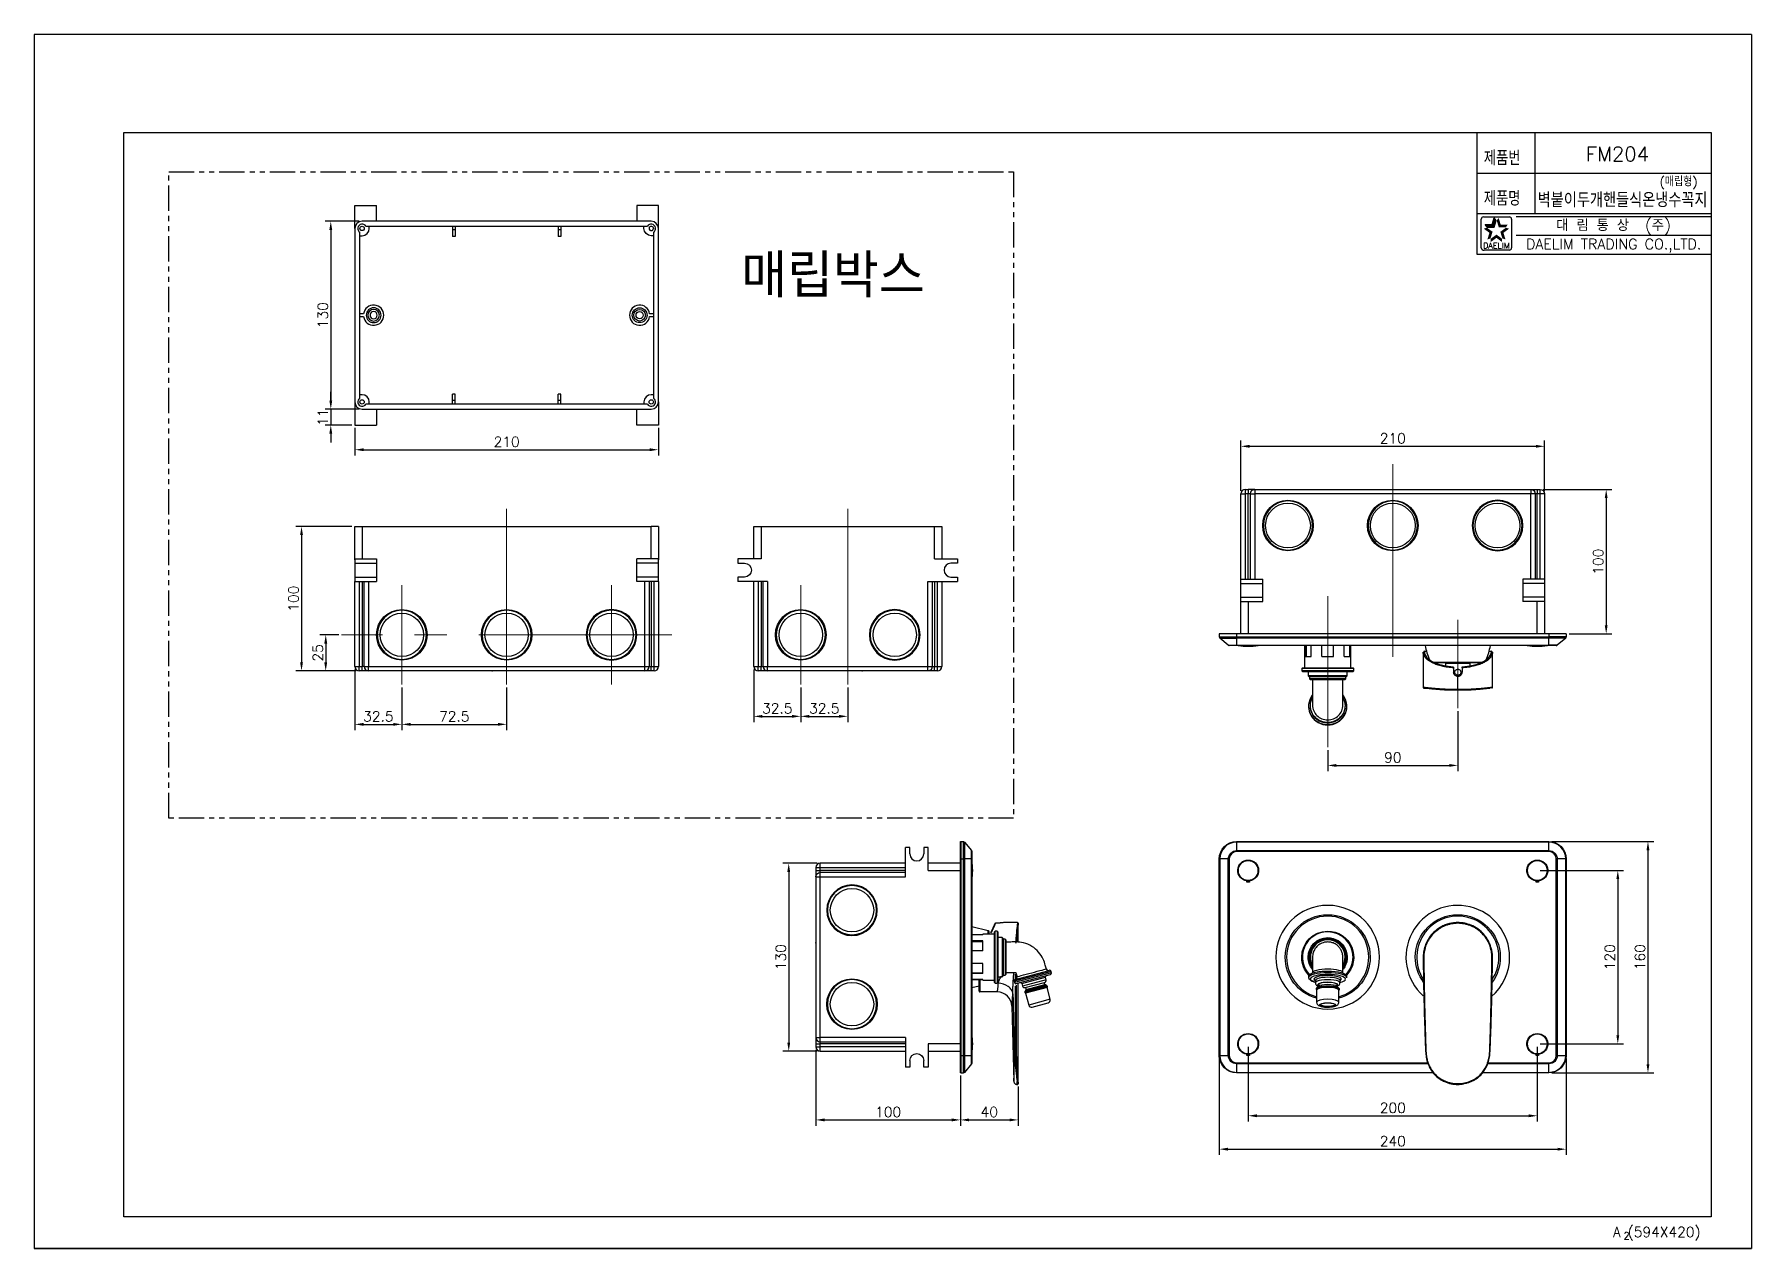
# Model space of a CAD drawing. Extents: x -3655 to -3061, y -16488 to -16068.
import ezdxf
from ezdxf.enums import TextEntityAlignment as Align

# ---------------------------------------------------------------- set-up
doc = ezdxf.new("R2010")
doc.units = 0
doc.header["$LTSCALE"] = 7
doc.header["$MEASUREMENT"] = 0
doc.header["$PDSIZE"] = -10
doc.linetypes.add('CENTER2', pattern=[28.575, 19.05, -3.175, 3.175, -3.175])
doc.linetypes.add('PHANTOM', pattern=[2.5, 1.25, -0.25, 0.25, -0.25, 0.25, -0.25])
doc.layers.get('0').update_dxf_attribs({"color": 2, "linetype": 'CONTINUOUS'})
for name, color, linetype in [('D', 2, 'CONTINUOUS'), ('DIM', 2, 'CONTINUOUS'), ('DWG', 7, 'CONTINUOUS'), ('TXT', 4, 'CONTINUOUS')]:
    doc.layers.add(name, color=color, linetype=linetype)
doc.layers.add('중심선', color=1, linetype='CENTER2', lineweight=9)
doc.styles.add('GHS', font='ROMANS', dxfattribs={"bigfont": 'GHS'})
doc.styles.add('ROMANS', font='romans')

msp = doc.modelspace()

# ---------------------------------------------------------------- texts
at = {"color": 7, "style": 'GHS'}
msp.add_text('FM204', height=5, dxfattribs=at).set_placement((-3107.8, -16108.97), align=Align.MIDDLE)
at = {"color": 7, "linetype": 'Continuous'}
for s, height, style, p in [('대 림 통 상  (주)', 4, 'GHS', (-3109.11, -16133.86)), ('DAELIM TRADING CO.,LTD.', 3.6, 'ROMANS', (-3109.11, -16140.63))]:
    msp.add_text(s, height=height, dxfattribs=dict(at, style=style)).set_placement(p, align=Align.MIDDLE)
at = {"color": 2, "linetype": 'Continuous', "style": 'ROMANS'}
msp.add_text('DAELIM', height=2, dxfattribs=at).set_placement((-3149.65, -16141.62), align=Align.CENTER)
at = {"color": 7, "style": 'GHS'}
for s, height, p in [('A (594X420)', 3.5, (-3109.36, -16483.53)), ('2', 2.5, (-3105.71, -16484.36))]:
    msp.add_text(s, height=height, dxfattribs=at).set_placement(p)
at = {"layer": 'D', "color": 2, "style": 'GHS'}
for s, height, p in [('(매립형)', 3, (-3093.21, -16120.07)), ('매립박스', 15, (-3410.87, -16158.54))]:
    msp.add_text(s, height=height, dxfattribs=at).set_placement(p)
at = {"layer": 'D', "char_height": 3.5, "attachment_point": 5, "rotation": 90, "style": 'GHS'}
for s, insert in [('\\A1;130', (-3555.59, -16164.7)), ('\\A1;11', (-3555.59, -16199.95)), ('\\A1;100', (-3114.44, -16249.94)), ('\\A1;100', (-3565.71, -16262.75)), ('\\A1;25', (-3557.34, -16281.5)), ('\\A1;130', (-3397.19, -16386.75)), ('\\A1;120', (-3110.42, -16386.75)), ('\\A1;160', (-3099.99, -16386.75))]:
    msp.add_mtext(s, dxfattribs=dict(at, insert=insert))
at = {"layer": 'D', "char_height": 3.5, "attachment_point": 5, "style": 'GHS'}
for s, insert in [('\\A1;210', (-3492.01, -16208.47)), ('\\A1;210', (-3185.51, -16207.29)), ('\\A1;32.5', (-3398.4, -16300.69)), ('\\A1;32.5', (-3382.15, -16300.69)), ('\\A1;32.5', (-3536.39, -16303.46)), ('\\A1;72.5', (-3510.14, -16303.46)), ('\\A1;90', (-3185.51, -16317.67)), ('\\A1;100', (-3360.06, -16440.28)), ('\\A1;40', (-3325.06, -16440.28)), ('\\A1;200', (-3185.51, -16438.84)), ('\\A1;240', (-3185.51, -16450.4))]:
    msp.add_mtext(s, dxfattribs=dict(at, insert=insert))
at = {"layer": 'DIM', "style": 'GHS', "width": 0.8}
for s, p in [('제품번', (-3154.03, -16112.82)), ('제품명', (-3154.03, -16126.82))]:
    msp.add_text(s, height=5, dxfattribs=at).set_placement(p)
at = {"layer": 'TXT', "color": 2, "style": 'GHS', "width": 0.676079}
msp.add_text('벽붙이두개핸들식온냉수꼭지', height=5, dxfattribs=at).set_placement((-3135.39, -16127.34), (-3076.64, -16127.34), align=Align.FIT)

# ---------------------------------------------------------------- linework, layer by layer
for p, q in [((-3061.38, -16067.55), (-3655.38, -16067.55)), ((-3655.38, -16067.55), (-3655.38, -16487.55)), ((-3544.51, -16194.7), (-3544.51, -16202.7)), ((-3537.01, -16197.2), (-3537.01, -16202.7)), ((-3544.51, -16202.7), (-3537.01, -16202.7)), ((-3534.51, -16269.49), (-3534.51, -16269.12)), ((-3528.46, -16266.5), (-3528.46, -16266.75)), ((-3528.06, -16266.5), (-3528.06, -16266.75)), ((-3492.21, -16266.5), (-3492.21, -16266.75)), ((-3491.81, -16266.5), (-3491.81, -16266.75)), ((-3455.96, -16266.5), (-3455.96, -16266.75)), ((-3455.56, -16266.5), (-3455.56, -16266.75)), ((-3449.51, -16269.12), (-3449.51, -16269.49)), ((-3537.01, -16275.05), (-3536.76, -16275.05)), ((-3537.01, -16275.45), (-3536.76, -16275.45)), ((-3519.76, -16275.05), (-3519.51, -16275.05)), ((-3519.76, -16275.45), (-3519.51, -16275.45)), ((-3500.76, -16275.05), (-3500.51, -16275.05)), ((-3500.76, -16275.45), (-3500.51, -16275.45)), ((-3483.51, -16275.05), (-3483.26, -16275.05)), ((-3483.51, -16275.45), (-3483.26, -16275.45)), ((-3464.51, -16275.05), (-3464.26, -16275.05)), ((-3464.51, -16275.45), (-3464.26, -16275.45)), ((-3447.26, -16275.05), (-3447.01, -16275.05)), ((-3447.26, -16275.45), (-3447.01, -16275.45)), ((-3528.46, -16283.74), (-3528.46, -16283.99)), ((-3528.06, -16283.74), (-3528.06, -16283.99)), ((-3492.21, -16283.74), (-3492.21, -16283.99)), ((-3491.81, -16283.74), (-3491.81, -16283.99)), ((-3455.96, -16283.74), (-3455.96, -16283.99)), ((-3455.56, -16283.74), (-3455.56, -16283.99)), ((-3655.38, -16487.55), (-3061.38, -16487.55)), ((-3061.38, -16487.55), (-3655.38, -16487.55))]:
    msp.add_line(p, q)
at = {"color": 4}
for p, q in [((-3624.38, -16476.55), (-3624.38, -16101.55)), ((-3624.38, -16101.55), (-3075.38, -16101.55)), ((-3075.38, -16101.55), (-3075.38, -16476.55)), ((-3075.38, -16476.55), (-3624.38, -16476.55))]:
    msp.add_line(p, q, dxfattribs=at)
at = {"color": 7}
for p, q in [((-3156.38, -16101.55), (-3156.38, -16143.55)), ((-3136.38, -16101.55), (-3136.38, -16129.55)), ((-3156.38, -16115.55), (-3075.38, -16115.55)), ((-3156.38, -16129.55), (-3075.38, -16129.55)), ((-3156.38, -16143.55), (-3075.38, -16143.55))]:
    msp.add_line(p, q, dxfattribs=at)
at = {"color": 2, "linetype": 'Continuous'}
for p, q in [((-3154.9, -16141.42), (-3154.9, -16131.42)), ((-3154.15, -16130.67), (-3145.15, -16130.67)), ((-3144.4, -16131.42), (-3144.4, -16141.42)), ((-3142.88, -16130.55), (-3075.38, -16130.55)), ((-3142.88, -16137.05), (-3075.38, -16137.05)), ((-3145.15, -16142.17), (-3153.9, -16142.17))]:
    msp.add_line(p, q, dxfattribs=at)
at = {"color": 2}
for p, q in [((-3151.14, -16133.37), (-3150.39, -16131.06)), ((-3150.47, -16134.29), (-3149.72, -16131.98)), ((-3149.72, -16131.98), (-3150.39, -16131.06)), ((-3153.56, -16133.37), (-3151.14, -16133.37)), ((-3152.9, -16134.29), (-3153.56, -16133.37)), ((-3152.9, -16134.29), (-3150.47, -16134.29))]:
    msp.add_line(p, q, dxfattribs=at)
at = {"color": 2, "linetype": 'Continuous'}
for centre, radius, start, end in [((-3154.15, -16131.42), 0.75, 90, 180), ((-3145.15, -16131.42), 0.75, 0, 90), ((-3154.02, -16141.29), 0.884, 188.1301, 278.1301), ((-3145.15, -16141.42), 0.75, 270, 0)]:
    msp.add_arc(centre, radius, start, end, dxfattribs=at)
msp.add_point((-3497.01, -16287.75))
at = {"color": 2}
for points in [[(-3151.14, -16133.37), (-3150.47, -16134.29), (-3150.39, -16131.06), (-3149.72, -16131.98)], [(-3148.91, -16131.06), (-3149.57, -16131.98), (-3148.16, -16133.37), (-3148.82, -16134.29)], [(-3152.06, -16136.2), (-3150.98, -16135.85), (-3154.02, -16134.78), (-3152.94, -16134.43)], [(-3153.56, -16133.37), (-3152.9, -16134.29), (-3151.14, -16133.37), (-3150.47, -16134.29)], [(-3152.81, -16138.51), (-3151.73, -16138.16), (-3152.06, -16136.2), (-3150.98, -16135.85)], [(-3149.65, -16137.95), (-3149.65, -16136.82), (-3151.61, -16139.38), (-3151.61, -16138.24)], [(-3147.69, -16139.38), (-3147.69, -16138.24), (-3149.65, -16137.95), (-3149.65, -16136.82)], [(-3148.16, -16133.37), (-3148.82, -16134.29), (-3145.73, -16133.37), (-3146.4, -16134.29)], [(-3145.28, -16134.78), (-3146.35, -16134.43), (-3147.24, -16136.2), (-3148.32, -16135.85)], [(-3147.24, -16136.2), (-3148.32, -16135.85), (-3146.49, -16138.51), (-3147.57, -16138.16)]]:
    msp.add_solid(points, dxfattribs=at)
at = {"layer": 'D', "color": 2}
msp.add_line((-3061.38, -16067.55), (-3061.38, -16487.55), dxfattribs=at)
at = {"layer": 'D'}
for p, q in [((-3543.01, -16132.2), (-3554.84, -16132.2)), ((-3552.84, -16135.2), (-3552.84, -16194.2)), ((-3552.84, -16194.2), (-3552.84, -16191.2)), ((-3543.01, -16197.2), (-3554.84, -16197.2)), ((-3543.01, -16197.2), (-3554.84, -16197.2)), ((-3552.84, -16197.2), (-3552.84, -16202.7)), ((-3545.51, -16202.7), (-3554.84, -16202.7)), ((-3544.51, -16203.7), (-3544.51, -16213.22)), ((-3439.51, -16203.7), (-3439.51, -16213.22)), ((-3552.84, -16205.7), (-3552.84, -16208.7)), ((-3238.01, -16225.44), (-3238.01, -16208.04)), ((-3235.01, -16210.04), (-3136.01, -16210.04)), ((-3133.01, -16225.44), (-3133.01, -16208.04)), ((-3541.51, -16211.22), (-3442.51, -16211.22)), ((-3133.51, -16224.94), (-3109.69, -16224.94)), ((-3111.69, -16227.94), (-3111.69, -16271.94)), ((-3545.51, -16237.75), (-3564.96, -16237.75)), ((-3562.96, -16240.75), (-3562.96, -16284.75)), ((-3550.09, -16275.25), (-3556.59, -16275.25)), ((-3124.51, -16274.94), (-3109.69, -16274.94)), ((-3554.59, -16278.25), (-3554.59, -16284.75)), ((-3544.51, -16287.25), (-3544.51, -16308.21)), ((-3406.53, -16287.25), (-3406.53, -16305.44)), ((-3544.01, -16287.75), (-3564.96, -16287.75)), ((-3544.01, -16287.75), (-3556.59, -16287.75)), ((-3528.26, -16293.42), (-3528.26, -16308.21)), ((-3492.01, -16293.42), (-3492.01, -16308.21)), ((-3390.28, -16293.42), (-3390.28, -16305.44)), ((-3374.03, -16293.42), (-3374.03, -16305.44)), ((-3403.53, -16303.44), (-3393.28, -16303.44)), ((-3387.28, -16303.44), (-3377.03, -16303.44)), ((-3163, -16301.63), (-3163, -16322.42)), ((-3541.51, -16306.21), (-3531.26, -16306.21)), ((-3525.26, -16306.21), (-3495.01, -16306.21)), ((-3208.01, -16315.11), (-3208.01, -16322.42)), ((-3205.01, -16320.42), (-3166, -16320.42)), ((-3130.51, -16346.75), (-3095.24, -16346.75)), ((-3097.24, -16349.75), (-3097.24, -16423.75)), ((-3384.56, -16354.25), (-3396.44, -16354.25)), ((-3394.44, -16357.25), (-3394.44, -16416.25)), ((-3134.51, -16356.75), (-3105.67, -16356.75)), ((-3107.67, -16359.75), (-3107.67, -16413.75)), ((-3235.51, -16417.75), (-3235.51, -16443.59)), ((-3135.51, -16417.75), (-3135.51, -16443.59)), ((-3134.51, -16416.75), (-3105.67, -16416.75)), ((-3384.56, -16419.25), (-3396.44, -16419.25)), ((-3385.06, -16418.75), (-3385.06, -16445.03)), ((-3245.51, -16421.75), (-3245.51, -16455.15)), ((-3125.51, -16421.75), (-3125.51, -16455.15)), ((-3335.06, -16427.65), (-3335.06, -16445.03)), ((-3335.06, -16427.65), (-3335.06, -16445.03)), ((-3130.51, -16426.75), (-3095.24, -16426.75)), ((-3315.06, -16431.49), (-3315.06, -16445.03)), ((-3232.51, -16441.59), (-3138.51, -16441.59)), ((-3382.06, -16443.03), (-3338.06, -16443.03)), ((-3332.06, -16443.03), (-3318.06, -16443.03)), ((-3242.51, -16453.15), (-3128.51, -16453.15))]:
    msp.add_line(p, q, dxfattribs=at)
at = {"layer": 'D', "color": 2, "linetype": 'PHANTOM'}
msp.add_lwpolyline([(-3608.89, -16115.07), (-3316.65, -16115.07), (-3316.65, -16338.62), (-3608.89, -16338.62)], close=True, dxfattribs=at)
at = {"layer": 'D'}
for points in [[(-3553.34, -16135.2), (-3552.34, -16135.2), (-3552.84, -16132.2)], [(-3553.34, -16194.2), (-3552.34, -16194.2), (-3552.84, -16197.2)], [(-3553.34, -16194.2), (-3552.34, -16194.2), (-3552.84, -16197.2)], [(-3553.34, -16205.7), (-3552.34, -16205.7), (-3552.84, -16202.7)], [(-3235.01, -16209.54), (-3235.01, -16210.54), (-3238.01, -16210.04)], [(-3136.01, -16209.54), (-3136.01, -16210.54), (-3133.01, -16210.04)], [(-3541.51, -16210.72), (-3541.51, -16211.72), (-3544.51, -16211.22)], [(-3442.51, -16210.72), (-3442.51, -16211.72), (-3439.51, -16211.22)], [(-3112.19, -16227.94), (-3111.19, -16227.94), (-3111.69, -16224.94)], [(-3563.46, -16240.75), (-3562.46, -16240.75), (-3562.96, -16237.75)], [(-3555.09, -16278.25), (-3554.09, -16278.25), (-3554.59, -16275.25)], [(-3112.19, -16271.94), (-3111.19, -16271.94), (-3111.69, -16274.94)], [(-3563.46, -16284.75), (-3562.46, -16284.75), (-3562.96, -16287.75)], [(-3555.09, -16284.75), (-3554.09, -16284.75), (-3554.59, -16287.75)], [(-3403.53, -16302.94), (-3403.53, -16303.94), (-3406.53, -16303.44)], [(-3393.28, -16302.94), (-3393.28, -16303.94), (-3390.28, -16303.44)], [(-3387.28, -16302.94), (-3387.28, -16303.94), (-3390.28, -16303.44)], [(-3377.03, -16302.94), (-3377.03, -16303.94), (-3374.03, -16303.44)], [(-3541.51, -16305.71), (-3541.51, -16306.71), (-3544.51, -16306.21)], [(-3531.26, -16305.71), (-3531.26, -16306.71), (-3528.26, -16306.21)], [(-3525.26, -16305.71), (-3525.26, -16306.71), (-3528.26, -16306.21)], [(-3495.01, -16305.71), (-3495.01, -16306.71), (-3492.01, -16306.21)], [(-3205.01, -16319.92), (-3205.01, -16320.92), (-3208.01, -16320.42)], [(-3166, -16319.92), (-3166, -16320.92), (-3163, -16320.42)], [(-3097.74, -16349.75), (-3096.74, -16349.75), (-3097.24, -16346.75)], [(-3394.94, -16357.25), (-3393.94, -16357.25), (-3394.44, -16354.25)], [(-3108.17, -16359.75), (-3107.17, -16359.75), (-3107.67, -16356.75)], [(-3394.94, -16416.25), (-3393.94, -16416.25), (-3394.44, -16419.25)], [(-3108.17, -16413.75), (-3107.17, -16413.75), (-3107.67, -16416.75)], [(-3097.74, -16423.75), (-3096.74, -16423.75), (-3097.24, -16426.75)], [(-3232.51, -16441.09), (-3232.51, -16442.09), (-3235.51, -16441.59)], [(-3138.51, -16441.09), (-3138.51, -16442.09), (-3135.51, -16441.59)], [(-3382.06, -16442.53), (-3382.06, -16443.53), (-3385.06, -16443.03)], [(-3338.06, -16442.53), (-3338.06, -16443.53), (-3335.06, -16443.03)], [(-3332.06, -16442.53), (-3332.06, -16443.53), (-3335.06, -16443.03)], [(-3318.06, -16442.53), (-3318.06, -16443.53), (-3315.06, -16443.03)], [(-3242.51, -16452.65), (-3242.51, -16453.65), (-3245.51, -16453.15)], [(-3128.51, -16452.65), (-3128.51, -16453.65), (-3125.51, -16453.15)]]:
    msp.add_solid(points, dxfattribs=at)
at = {"layer": 'DWG'}
for p, q in [((-3544.51, -16126.7), (-3537.01, -16126.7)), ((-3544.51, -16134.7), (-3544.51, -16126.7)), ((-3537.01, -16132.2), (-3537.01, -16126.7)), ((-3439.51, -16126.7), (-3447.01, -16126.7)), ((-3447.01, -16126.7), (-3447.01, -16132.2)), ((-3439.51, -16134.7), (-3439.51, -16126.7)), ((-3442.01, -16132.2), (-3542.01, -16132.2)), ((-3544.51, -16134.7), (-3544.51, -16194.7)), ((-3542.76, -16193.4), (-3542.76, -16136)), ((-3542.76, -16137.2), (-3542.01, -16137.2)), ((-3540.71, -16133.95), (-3443.31, -16133.95)), ((-3539.51, -16134.7), (-3539.51, -16133.95)), ((-3510.76, -16133.95), (-3510.76, -16137.45)), ((-3509.86, -16135.19), (-3510.76, -16135.19)), ((-3509.86, -16137.45), (-3510.76, -16137.45)), ((-3509.86, -16133.95), (-3509.86, -16137.45)), ((-3474.16, -16133.95), (-3474.16, -16137.45)), ((-3473.26, -16135.19), (-3474.16, -16135.19)), ((-3473.26, -16137.45), (-3474.16, -16137.45)), ((-3473.26, -16133.95), (-3473.26, -16137.45)), ((-3444.51, -16134.7), (-3444.51, -16133.95)), ((-3441.26, -16137.2), (-3442.01, -16137.2)), ((-3441.26, -16136), (-3441.26, -16193.4)), ((-3439.51, -16194.7), (-3439.51, -16134.7)), ((-3541.48, -16164.2), (-3542.76, -16164.2)), ((-3542.76, -16165.2), (-3541.48, -16165.2)), ((-3441.26, -16164.2), (-3442.55, -16164.2)), ((-3442.55, -16165.2), (-3441.26, -16165.2)), ((-3542.01, -16192.2), (-3542.76, -16192.2)), ((-3509.86, -16191.95), (-3510.76, -16191.95)), ((-3510.76, -16195.45), (-3510.76, -16191.95)), ((-3509.86, -16195.45), (-3509.86, -16191.95)), ((-3473.26, -16191.95), (-3474.16, -16191.95)), ((-3474.16, -16195.45), (-3474.16, -16191.95)), ((-3473.26, -16195.45), (-3473.26, -16191.95)), ((-3441.26, -16192.2), (-3442.01, -16192.2)), ((-3542.01, -16197.2), (-3442.01, -16197.2)), ((-3443.31, -16195.45), (-3540.71, -16195.45)), ((-3539.51, -16195.45), (-3539.51, -16194.7)), ((-3509.86, -16194.22), (-3510.76, -16194.22)), ((-3473.26, -16194.22), (-3474.16, -16194.22)), ((-3447.01, -16202.7), (-3447.01, -16197.2)), ((-3444.51, -16194.7), (-3444.51, -16195.45)), ((-3439.51, -16194.7), (-3439.51, -16202.7)), ((-3439.51, -16202.7), (-3447.01, -16202.7)), ((-3238.01, -16255.94), (-3238.01, -16226.44)), ((-3238.01, -16226.44), (-3236.51, -16226.44)), ((-3236.51, -16224.94), (-3236.51, -16226.44)), ((-3236.51, -16224.94), (-3235.51, -16224.94)), ((-3236.51, -16226.44), (-3236.51, -16255.94)), ((-3235.51, -16226.44), (-3236.51, -16226.44)), ((-3235.51, -16224.94), (-3235.51, -16226.44)), ((-3233.26, -16224.94), (-3235.51, -16224.94)), ((-3235.51, -16255.94), (-3235.51, -16226.44)), ((-3234.76, -16226.44), (-3235.51, -16226.44)), ((-3234.76, -16255.94), (-3234.76, -16226.44)), ((-3234.76, -16226.44), (-3233.26, -16226.44)), ((-3233.26, -16224.94), (-3137.76, -16224.94)), ((-3233.26, -16224.94), (-3233.26, -16226.44)), ((-3233.26, -16226.44), (-3233.26, -16255.94)), ((-3137.76, -16226.44), (-3233.26, -16226.44)), ((-3137.76, -16224.94), (-3137.76, -16226.44)), ((-3137.76, -16224.94), (-3135.51, -16224.94)), ((-3137.76, -16255.94), (-3137.76, -16226.44)), ((-3136.26, -16226.44), (-3137.76, -16226.44)), ((-3136.26, -16226.44), (-3136.26, -16255.94)), ((-3135.51, -16226.44), (-3136.26, -16226.44)), ((-3135.51, -16224.94), (-3135.51, -16226.44)), ((-3135.51, -16224.94), (-3134.51, -16224.94)), ((-3135.51, -16255.94), (-3135.51, -16226.44)), ((-3134.51, -16226.44), (-3135.51, -16226.44)), ((-3134.51, -16226.44), (-3134.51, -16224.94)), ((-3134.51, -16255.94), (-3134.51, -16226.44)), ((-3133.01, -16226.44), (-3134.51, -16226.44)), ((-3133.01, -16226.44), (-3133.01, -16255.94)), ((-3185.71, -16228.69), (-3185.71, -16228.94)), ((-3185.31, -16228.94), (-3185.31, -16228.69)), ((-3149.46, -16228.69), (-3149.46, -16228.94)), ((-3149.06, -16228.94), (-3149.06, -16228.69)), ((-3544.51, -16237.75), (-3542.01, -16237.75)), ((-3544.51, -16249.25), (-3544.51, -16237.75)), ((-3542.01, -16237.75), (-3442.01, -16237.75)), ((-3542.01, -16237.75), (-3542.01, -16248.95)), ((-3442.01, -16248.95), (-3442.01, -16237.75)), ((-3439.51, -16237.75), (-3442.01, -16237.75)), ((-3439.51, -16237.75), (-3439.51, -16249.25)), ((-3406.53, -16237.75), (-3404.03, -16237.75)), ((-3406.53, -16248.95), (-3406.53, -16237.75)), ((-3404.03, -16237.75), (-3404.03, -16248.95)), ((-3404.03, -16237.75), (-3344.03, -16237.75)), ((-3344.03, -16237.75), (-3341.53, -16237.75)), ((-3344.03, -16248.95), (-3344.03, -16237.75)), ((-3341.53, -16237.75), (-3341.53, -16248.95)), ((-3194.26, -16237.24), (-3194.01, -16237.24)), ((-3194.01, -16237.64), (-3194.26, -16237.64)), ((-3176.77, -16237.24), (-3177.02, -16237.24)), ((-3177.02, -16237.64), (-3176.77, -16237.64)), ((-3158.01, -16237.24), (-3157.76, -16237.24)), ((-3157.76, -16237.64), (-3158.01, -16237.64)), ((-3140.52, -16237.24), (-3140.77, -16237.24)), ((-3140.77, -16237.64), (-3140.52, -16237.64)), ((-3544.51, -16248.95), (-3537.01, -16248.95)), ((-3544.51, -16248.95), (-3544.51, -16250.45)), ((-3544.51, -16250.45), (-3537.01, -16250.45)), ((-3544.51, -16250.45), (-3544.51, -16255.25)), ((-3537.01, -16248.95), (-3537.01, -16250.45)), ((-3537.01, -16250.45), (-3537.01, -16255.25)), ((-3439.51, -16248.95), (-3447.01, -16248.95)), ((-3447.01, -16250.45), (-3447.01, -16248.95)), ((-3447.01, -16255.25), (-3447.01, -16250.45)), ((-3439.51, -16250.45), (-3447.01, -16250.45)), ((-3439.51, -16250.45), (-3439.51, -16248.95)), ((-3439.51, -16255.25), (-3439.51, -16250.45)), ((-3404.03, -16248.95), (-3412.03, -16248.95)), ((-3412.03, -16248.95), (-3412.03, -16250.45)), ((-3412.03, -16250.45), (-3409.73, -16250.45)), ((-3344.03, -16248.95), (-3336.03, -16248.95)), ((-3336.03, -16250.45), (-3338.33, -16250.45)), ((-3336.03, -16248.95), (-3336.03, -16250.45)), ((-3185.71, -16245.94), (-3185.71, -16246.19)), ((-3185.31, -16246.19), (-3185.31, -16245.94)), ((-3149.46, -16245.94), (-3149.46, -16246.19)), ((-3149.06, -16246.19), (-3149.06, -16245.94)), ((-3544.51, -16255.25), (-3537.01, -16255.25)), ((-3544.51, -16255.25), (-3544.51, -16256.75)), ((-3544.51, -16256.75), (-3537.01, -16256.75)), ((-3544.51, -16286.25), (-3544.51, -16256.75)), ((-3543.01, -16256.75), (-3543.01, -16286.25)), ((-3542.01, -16256.75), (-3542.01, -16286.25)), ((-3541.26, -16286.25), (-3541.26, -16256.75)), ((-3539.76, -16256.75), (-3539.76, -16286.25)), ((-3537.01, -16255.25), (-3537.01, -16256.75)), ((-3447.01, -16256.75), (-3447.01, -16255.25)), ((-3439.51, -16255.25), (-3447.01, -16255.25)), ((-3439.51, -16256.75), (-3447.01, -16256.75)), ((-3444.26, -16286.25), (-3444.26, -16256.75)), ((-3442.76, -16256.75), (-3442.76, -16286.25)), ((-3442.01, -16256.75), (-3442.01, -16286.25)), ((-3441.01, -16286.25), (-3441.01, -16256.75)), ((-3439.51, -16256.75), (-3439.51, -16255.25)), ((-3439.51, -16256.75), (-3439.51, -16286.25)), ((-3412.03, -16255.25), (-3412.03, -16256.75)), ((-3409.73, -16255.25), (-3412.03, -16255.25)), ((-3401.78, -16256.75), (-3412.03, -16256.75)), ((-3406.53, -16286.25), (-3406.53, -16256.75)), ((-3405.03, -16256.75), (-3405.03, -16286.25)), ((-3404.03, -16256.75), (-3404.03, -16286.25)), ((-3403.28, -16286.25), (-3403.28, -16256.75)), ((-3401.78, -16256.75), (-3401.78, -16286.25)), ((-3346.28, -16256.75), (-3336.03, -16256.75)), ((-3346.28, -16286.25), (-3346.28, -16256.75)), ((-3344.78, -16256.75), (-3344.78, -16286.25)), ((-3344.03, -16256.75), (-3344.03, -16286.25)), ((-3343.03, -16286.25), (-3343.03, -16256.75)), ((-3341.53, -16256.75), (-3341.53, -16286.25)), ((-3338.33, -16255.25), (-3336.03, -16255.25)), ((-3336.03, -16255.25), (-3336.03, -16256.75)), ((-3238.01, -16257.44), (-3238.01, -16255.94)), ((-3238.01, -16255.94), (-3230.51, -16255.94)), ((-3238.01, -16262.24), (-3238.01, -16257.44)), ((-3238.01, -16257.44), (-3230.51, -16257.44)), ((-3230.51, -16257.44), (-3230.51, -16255.94)), ((-3230.51, -16262.24), (-3230.51, -16257.44)), ((-3140.51, -16255.94), (-3140.51, -16257.44)), ((-3133.01, -16255.94), (-3140.51, -16255.94)), ((-3140.51, -16257.44), (-3140.51, -16262.24)), ((-3133.01, -16257.44), (-3140.51, -16257.44)), ((-3133.01, -16255.94), (-3133.01, -16257.44)), ((-3133.01, -16257.44), (-3133.01, -16262.24)), ((-3238.01, -16263.74), (-3238.01, -16262.24)), ((-3238.01, -16262.24), (-3230.51, -16262.24)), ((-3230.51, -16263.74), (-3230.51, -16262.24)), ((-3140.51, -16262.24), (-3140.51, -16263.74)), ((-3133.01, -16262.24), (-3140.51, -16262.24)), ((-3133.01, -16262.24), (-3133.01, -16263.74)), ((-3390.48, -16266.5), (-3390.48, -16266.75)), ((-3390.08, -16266.5), (-3390.08, -16266.75)), ((-3357.98, -16266.5), (-3357.98, -16266.75)), ((-3357.58, -16266.5), (-3357.58, -16266.75)), ((-3238.01, -16274.94), (-3238.01, -16263.74)), ((-3238.01, -16263.74), (-3230.51, -16263.74)), ((-3235.51, -16263.74), (-3235.51, -16274.94)), ((-3133.01, -16263.74), (-3140.51, -16263.74)), ((-3135.51, -16274.94), (-3135.51, -16263.74)), ((-3133.01, -16263.74), (-3133.01, -16274.94)), ((-3399.02, -16275.05), (-3398.77, -16275.05)), ((-3399.02, -16275.45), (-3398.77, -16275.45)), ((-3381.78, -16275.05), (-3381.53, -16275.05)), ((-3381.78, -16275.45), (-3381.53, -16275.45)), ((-3366.52, -16275.05), (-3366.27, -16275.05)), ((-3366.52, -16275.45), (-3366.27, -16275.45)), ((-3349.28, -16275.05), (-3349.03, -16275.05)), ((-3349.28, -16275.45), (-3349.03, -16275.45)), ((-3245.51, -16274.94), (-3245.51, -16275.97)), ((-3239.51, -16274.94), (-3245.51, -16274.94)), ((-3239.51, -16274.94), (-3239.51, -16275.97)), ((-3131.51, -16274.94), (-3239.51, -16274.94)), ((-3131.51, -16274.94), (-3131.51, -16275.97)), ((-3125.51, -16274.94), (-3131.51, -16274.94)), ((-3125.51, -16274.94), (-3125.51, -16275.97)), ((-3534.51, -16281.37), (-3534.51, -16281.01)), ((-3449.51, -16281.01), (-3449.51, -16281.37)), ((-3245.51, -16275.97), (-3239.51, -16275.97)), ((-3242.39, -16278.83), (-3245.34, -16276.35)), ((-3245.34, -16276.35), (-3239.51, -16276.35)), ((-3242.39, -16278.83), (-3239.51, -16278.83)), ((-3239.51, -16278.94), (-3242.06, -16278.94)), ((-3239.51, -16275.97), (-3239.51, -16276.35)), ((-3239.51, -16275.97), (-3131.51, -16275.97)), ((-3131.51, -16276.35), (-3239.51, -16276.35)), ((-3239.51, -16276.35), (-3239.51, -16278.83)), ((-3239.51, -16278.83), (-3239.51, -16278.94)), ((-3239.51, -16278.83), (-3131.51, -16278.83)), ((-3131.51, -16278.94), (-3239.51, -16278.94)), ((-3238.97, -16278.96), (-3232.06, -16278.96)), ((-3216.01, -16278.94), (-3216.01, -16286.69)), ((-3216.01, -16278.94), (-3215.72, -16278.94)), ((-3215.72, -16282.69), (-3215.72, -16278.94)), ((-3215.5, -16278.94), (-3215.5, -16282.69)), ((-3210.01, -16278.94), (-3213.72, -16278.94)), ((-3213.72, -16282.69), (-3213.72, -16278.94)), ((-3210.01, -16282.69), (-3210.01, -16278.94)), ((-3202.31, -16278.94), (-3206.01, -16278.94)), ((-3206.01, -16282.69), (-3206.01, -16278.94)), ((-3202.31, -16282.69), (-3202.31, -16278.94)), ((-3200.53, -16278.94), (-3200.53, -16282.69)), ((-3200.01, -16278.94), (-3200.31, -16278.94)), ((-3200.31, -16282.69), (-3200.31, -16278.94)), ((-3200.01, -16286.69), (-3200.01, -16278.94)), ((-3175, -16281.19), (-3175, -16293.42)), ((-3174.54, -16280.94), (-3174.44, -16280.94)), ((-3174.44, -16280.94), (-3173.84, -16280.94)), ((-3152.19, -16280.94), (-3151.56, -16280.94)), ((-3151.56, -16280.94), (-3151.46, -16280.94)), ((-3151, -16293.42), (-3151, -16281.19)), ((-3138.97, -16278.96), (-3132.06, -16278.96)), ((-3131.51, -16275.97), (-3131.51, -16276.35)), ((-3125.51, -16275.97), (-3131.51, -16275.97)), ((-3125.69, -16276.35), (-3131.51, -16276.35)), ((-3131.51, -16278.83), (-3131.51, -16276.35)), ((-3131.51, -16278.83), (-3131.51, -16278.94)), ((-3128.64, -16278.83), (-3131.51, -16278.83)), ((-3128.96, -16278.94), (-3131.51, -16278.94)), ((-3125.69, -16276.35), (-3128.64, -16278.83)), ((-3544.51, -16286.25), (-3543.01, -16286.25)), ((-3543.01, -16286.25), (-3542.01, -16286.25)), ((-3543.01, -16287.75), (-3543.01, -16286.25)), ((-3542.01, -16287.75), (-3542.01, -16286.25)), ((-3541.26, -16286.25), (-3542.01, -16286.25)), ((-3541.26, -16286.25), (-3539.76, -16286.25)), ((-3539.76, -16286.25), (-3444.26, -16286.25)), ((-3539.76, -16287.75), (-3539.76, -16286.25)), ((-3444.26, -16286.25), (-3442.76, -16286.25)), ((-3444.26, -16287.75), (-3444.26, -16286.25)), ((-3442.76, -16286.25), (-3442.01, -16286.25)), ((-3442.01, -16287.75), (-3442.01, -16286.25)), ((-3442.01, -16286.25), (-3441.01, -16286.25)), ((-3441.01, -16286.25), (-3439.51, -16286.25)), ((-3441.01, -16287.75), (-3441.01, -16286.25)), ((-3406.53, -16286.25), (-3405.03, -16286.25)), ((-3405.03, -16287.75), (-3405.03, -16286.25)), ((-3405.03, -16286.25), (-3404.03, -16286.25)), ((-3404.03, -16286.25), (-3403.28, -16286.25)), ((-3404.03, -16287.75), (-3404.03, -16286.25)), ((-3403.28, -16286.25), (-3401.78, -16286.25)), ((-3401.78, -16287.75), (-3401.78, -16286.25)), ((-3401.78, -16286.25), (-3346.28, -16286.25)), ((-3390.48, -16283.74), (-3390.48, -16283.99)), ((-3390.08, -16283.74), (-3390.08, -16283.99)), ((-3357.98, -16283.74), (-3357.98, -16283.99)), ((-3357.58, -16283.74), (-3357.58, -16283.99)), ((-3346.28, -16287.75), (-3346.28, -16286.25)), ((-3346.28, -16286.25), (-3344.78, -16286.25)), ((-3344.78, -16286.25), (-3344.03, -16286.25)), ((-3344.03, -16287.75), (-3344.03, -16286.25)), ((-3344.03, -16286.25), (-3343.03, -16286.25)), ((-3343.03, -16286.25), (-3341.53, -16286.25)), ((-3343.03, -16287.75), (-3343.03, -16286.25)), ((-3216.76, -16286.69), (-3217.01, -16286.94)), ((-3217.01, -16286.94), (-3217.01, -16287.69)), ((-3199.01, -16286.94), (-3217.01, -16286.94)), ((-3216.76, -16286.69), (-3199.26, -16286.69)), ((-3215.72, -16282.69), (-3213.72, -16282.69)), ((-3210.01, -16282.69), (-3206.01, -16282.69)), ((-3202.31, -16282.69), (-3200.31, -16282.69)), ((-3199.01, -16286.94), (-3199.26, -16286.69)), ((-3199.01, -16287.69), (-3199.01, -16286.94)), ((-3174.6, -16281.88), (-3174.46, -16281.88)), ((-3171.51, -16284.67), (-3154.51, -16284.67)), ((-3155.21, -16284.94), (-3170.65, -16284.94)), ((-3167.27, -16285.17), (-3167.3, -16285.88)), ((-3158.73, -16285.17), (-3167.27, -16285.17)), ((-3164.45, -16286.66), (-3164.45, -16288.19)), ((-3161.55, -16286.43), (-3161.55, -16286.31)), ((-3161.55, -16286.66), (-3161.55, -16288.19)), ((-3158.7, -16285.9), (-3158.73, -16285.17)), ((-3542.01, -16287.75), (-3543.01, -16287.75)), ((-3539.76, -16287.75), (-3542.01, -16287.75)), ((-3444.26, -16287.75), (-3539.76, -16287.75)), ((-3442.01, -16287.75), (-3444.26, -16287.75)), ((-3441.01, -16287.75), (-3442.01, -16287.75)), ((-3404.03, -16287.75), (-3405.03, -16287.75)), ((-3401.78, -16287.75), (-3404.03, -16287.75)), ((-3346.28, -16287.75), (-3401.78, -16287.75)), ((-3344.03, -16287.75), (-3346.28, -16287.75)), ((-3343.03, -16287.75), (-3344.03, -16287.75)), ((-3217.01, -16287.69), (-3216.76, -16287.94)), ((-3199.01, -16287.69), (-3217.01, -16287.69)), ((-3216.76, -16287.94), (-3199.26, -16287.94)), ((-3214.76, -16287.94), (-3214.76, -16289.44)), ((-3214.76, -16289.44), (-3214.51, -16289.69)), ((-3201.26, -16289.44), (-3214.76, -16289.44)), ((-3214.51, -16289.69), (-3201.51, -16289.69)), ((-3214.26, -16289.69), (-3214.26, -16290.44)), ((-3214.26, -16290.44), (-3214.01, -16290.69)), ((-3201.76, -16290.44), (-3214.26, -16290.44)), ((-3214.01, -16290.69), (-3202.01, -16290.69)), ((-3202.01, -16290.69), (-3201.76, -16290.44)), ((-3201.76, -16290.44), (-3201.76, -16289.69)), ((-3201.51, -16289.69), (-3201.26, -16289.44)), ((-3201.26, -16289.44), (-3201.26, -16287.94)), ((-3199.26, -16287.94), (-3199.01, -16287.69)), ((-3163, -16294.19), (-3163, -16289.64)), ((-3163, -16294.44), (-3163, -16294.19)), ((-3214.64, -16299.9), (-3214.64, -16300.03)), ((-3201.39, -16300.03), (-3201.39, -16299.9)), ((-3335.06, -16352.75), (-3335.06, -16346.85)), ((-3334.96, -16346.75), (-3334.03, -16346.75)), ((-3334.96, -16346.75), (-3334.96, -16352.75)), ((-3334.03, -16352.75), (-3334.03, -16346.75)), ((-3239.51, -16346.75), (-3239.51, -16346.93)), ((-3239.51, -16346.75), (-3131.51, -16346.75)), ((-3131.51, -16346.75), (-3131.51, -16346.93)), ((-3352.56, -16348.75), (-3354.06, -16348.75)), ((-3354.06, -16359), (-3354.06, -16348.75)), ((-3352.56, -16351.05), (-3352.56, -16348.75)), ((-3347.76, -16348.75), (-3347.76, -16351.05)), ((-3346.26, -16348.75), (-3347.76, -16348.75)), ((-3346.26, -16356.75), (-3346.26, -16348.75)), ((-3335.06, -16352.75), (-3334.96, -16352.75)), ((-3335.06, -16420.75), (-3335.06, -16352.75)), ((-3334.96, -16352.75), (-3334.03, -16352.75)), ((-3334.96, -16352.75), (-3334.96, -16420.75)), ((-3334.03, -16352.75), (-3333.65, -16352.75)), ((-3334.03, -16420.75), (-3334.03, -16352.75)), ((-3333.65, -16346.93), (-3331.18, -16349.88)), ((-3333.65, -16346.93), (-3333.65, -16352.75)), ((-3333.65, -16352.75), (-3333.65, -16420.75)), ((-3331.18, -16352.75), (-3333.65, -16352.75)), ((-3331.18, -16352.75), (-3331.18, -16349.88)), ((-3331.06, -16352.75), (-3331.18, -16352.75)), ((-3331.18, -16420.75), (-3331.18, -16352.75)), ((-3331.06, -16350.2), (-3331.06, -16352.75)), ((-3331.06, -16352.75), (-3331.06, -16420.75)), ((-3245.51, -16352.75), (-3245.34, -16352.75)), ((-3245.51, -16420.75), (-3245.51, -16352.75)), ((-3245.34, -16352.75), (-3245.34, -16420.75)), ((-3242.39, -16352.75), (-3245.34, -16352.75)), ((-3242.39, -16352.75), (-3242.06, -16352.75)), ((-3242.39, -16420.75), (-3242.39, -16352.75)), ((-3242.06, -16352.75), (-3242.06, -16420.75)), ((-3131.51, -16346.93), (-3239.51, -16346.93)), ((-3239.51, -16346.93), (-3239.51, -16349.88)), ((-3239.51, -16349.88), (-3239.51, -16350.2)), ((-3239.51, -16349.88), (-3131.51, -16349.88)), ((-3131.51, -16350.2), (-3239.51, -16350.2)), ((-3131.51, -16349.88), (-3131.51, -16346.93)), ((-3131.51, -16349.88), (-3131.51, -16350.2)), ((-3128.96, -16352.75), (-3128.64, -16352.75)), ((-3128.96, -16420.75), (-3128.96, -16352.75)), ((-3128.64, -16352.75), (-3128.64, -16420.75)), ((-3125.69, -16352.75), (-3128.64, -16352.75)), ((-3125.69, -16420.75), (-3125.69, -16352.75)), ((-3125.69, -16352.75), (-3125.51, -16352.75)), ((-3125.51, -16352.75), (-3125.51, -16420.75)), ((-3385.06, -16355.75), (-3385.06, -16356.75)), ((-3385.06, -16355.75), (-3383.56, -16355.75)), ((-3385.06, -16356.75), (-3385.06, -16359)), ((-3385.06, -16356.75), (-3383.56, -16356.75)), ((-3383.56, -16355.75), (-3383.56, -16354.25)), ((-3354.06, -16354.25), (-3383.56, -16354.25)), ((-3383.56, -16355.75), (-3354.06, -16355.75)), ((-3383.56, -16356.75), (-3383.56, -16355.75)), ((-3354.06, -16356.75), (-3383.56, -16356.75)), ((-3383.56, -16357.5), (-3383.56, -16356.75)), ((-3354.06, -16357.5), (-3383.56, -16357.5)), ((-3383.56, -16359), (-3383.56, -16357.5)), ((-3335.06, -16354.25), (-3346.26, -16354.25)), ((-3346.26, -16356.75), (-3335.06, -16356.75)), ((-3335.06, -16356.75), (-3335.06, -16354.25)), ((-3335.06, -16416.75), (-3335.06, -16356.75)), ((-3331.05, -16353.3), (-3331.05, -16360.21)), ((-3385.06, -16359), (-3383.56, -16359)), ((-3385.06, -16359), (-3385.06, -16414.5)), ((-3383.56, -16359), (-3354.06, -16359)), ((-3383.56, -16414.5), (-3383.56, -16359)), ((-3372.76, -16362.01), (-3372.76, -16361.75)), ((-3372.36, -16362.01), (-3372.36, -16361.75)), ((-3235.96, -16360.35), (-3235.96, -16360.22)), ((-3235.96, -16360.75), (-3235.96, -16360.35)), ((-3235.96, -16360.48), (-3235.06, -16360.48)), ((-3235.06, -16360.75), (-3235.96, -16360.75)), ((-3235.06, -16360.22), (-3235.06, -16360.35)), ((-3235.06, -16360.35), (-3235.06, -16360.75)), ((-3135.96, -16360.35), (-3135.96, -16360.22)), ((-3135.96, -16360.75), (-3135.96, -16360.35)), ((-3135.06, -16360.48), (-3135.96, -16360.48)), ((-3135.06, -16360.75), (-3135.96, -16360.75)), ((-3135.06, -16360.22), (-3135.06, -16360.35)), ((-3135.06, -16360.35), (-3135.06, -16360.75)), ((-3381.06, -16370.3), (-3381.31, -16370.3)), ((-3363.81, -16370.3), (-3364.06, -16370.3)), ((-3381.06, -16370.7), (-3381.31, -16370.7)), ((-3363.81, -16370.7), (-3364.06, -16370.7)), ((-3325.44, -16377.66), (-3331.06, -16376.25)), ((-3322.84, -16374.86), (-3321.31, -16374.86)), ((-3322.84, -16374.86), (-3321.31, -16374.86)), ((-3315.31, -16374.77), (-3319.86, -16374.77)), ((-3315.06, -16381.59), (-3315.06, -16375.02)), ((-3163, -16375.02), (-3163, -16374.77)), ((-3372.76, -16379.25), (-3372.76, -16379)), ((-3372.36, -16379.25), (-3372.36, -16379)), ((-3327.31, -16378.99), (-3331.06, -16378.99)), ((-3331.06, -16378.99), (-3331.06, -16381.13)), ((-3327.31, -16378.99), (-3331.06, -16378.99)), ((-3327.31, -16381.13), (-3331.06, -16381.13)), ((-3331.06, -16381.26), (-3327.31, -16381.26)), ((-3323.31, -16378.74), (-3327.31, -16378.74)), ((-3327.31, -16378.99), (-3327.31, -16378.74)), ((-3327.31, -16384.6), (-3327.31, -16381.13)), ((-3325.44, -16378.74), (-3325.44, -16377.66)), ((-3325.06, -16378.74), (-3325.06, -16378.14)), ((-3323.06, -16377.74), (-3323.31, -16377.99)), ((-3323.31, -16386.74), (-3323.31, -16377.99)), ((-3322.31, -16377.74), (-3323.06, -16377.74)), ((-3323.06, -16395.74), (-3323.06, -16377.74)), ((-3322.06, -16377.99), (-3322.31, -16377.74)), ((-3322.31, -16377.74), (-3322.31, -16386.74)), ((-3322.06, -16377.99), (-3322.06, -16395.49)), ((-3320.56, -16379.99), (-3322.06, -16379.99)), ((-3320.31, -16380.24), (-3320.56, -16379.99)), ((-3320.56, -16379.99), (-3320.56, -16386.74)), ((-3320.31, -16380.24), (-3320.31, -16393.24)), ((-3319.56, -16380.49), (-3320.31, -16380.49)), ((-3319.31, -16380.74), (-3319.56, -16380.49)), ((-3319.56, -16380.49), (-3319.56, -16386.74)), ((-3319.31, -16380.74), (-3319.31, -16392.74)), ((-3331.06, -16384.6), (-3331.06, -16388.88)), ((-3327.31, -16384.6), (-3331.06, -16384.6)), ((-3323.31, -16395.49), (-3323.31, -16386.74)), ((-3322.31, -16386.74), (-3322.31, -16395.74)), ((-3320.56, -16386.74), (-3320.56, -16393.49)), ((-3319.56, -16386.74), (-3319.56, -16392.99)), ((-3372.76, -16394.51), (-3372.76, -16394.25)), ((-3372.36, -16394.51), (-3372.36, -16394.25)), ((-3327.31, -16388.88), (-3331.06, -16388.88)), ((-3331.06, -16392.21), (-3327.31, -16392.21)), ((-3327.31, -16392.34), (-3331.06, -16392.34)), ((-3331.06, -16392.34), (-3331.06, -16394.48)), ((-3327.31, -16392.34), (-3327.31, -16388.88)), ((-3322.06, -16393.49), (-3320.56, -16393.49)), ((-3320.56, -16393.49), (-3320.31, -16393.24)), ((-3320.31, -16392.99), (-3319.56, -16392.99)), ((-3319.56, -16392.99), (-3319.31, -16392.74)), ((-3303.7, -16391.64), (-3316.5, -16395.06)), ((-3303.57, -16392.13), (-3316.37, -16395.54)), ((-3316.15, -16394.44), (-3304.31, -16391.29)), ((-3315.76, -16395.89), (-3303.92, -16392.74)), ((-3313.82, -16395.89), (-3305.61, -16393.7)), ((-3305.39, -16394.52), (-3305.61, -16393.7)), ((-3303.57, -16392.13), (-3303.7, -16391.64)), ((-3214.64, -16393.35), (-3214.64, -16393.83)), ((-3201.39, -16393.83), (-3201.39, -16393.35)), ((-3327.31, -16394.48), (-3331.06, -16394.48)), ((-3331.06, -16394.49), (-3327.31, -16394.49)), ((-3331.06, -16397.25), (-3328.56, -16396.63)), ((-3328.56, -16398.52), (-3328.56, -16394.48)), ((-3328.31, -16394.48), (-3328.31, -16398.77)), ((-3322.27, -16398.77), (-3328.31, -16398.77)), ((-3327.31, -16394.74), (-3327.31, -16394.48)), ((-3327.31, -16394.74), (-3323.31, -16394.74)), ((-3323.31, -16395.49), (-3323.06, -16395.74)), ((-3323.06, -16395.74), (-3322.31, -16395.74)), ((-3322.31, -16395.74), (-3322.06, -16395.49)), ((-3316.5, -16395.06), (-3316.37, -16395.54)), ((-3315.06, -16430.49), (-3315.06, -16395.71)), ((-3313.82, -16395.89), (-3313.6, -16396.71)), ((-3305.39, -16394.52), (-3313.6, -16396.71)), ((-3312.83, -16398.83), (-3305, -16396.75)), ((-3312.83, -16398.83), (-3312.79, -16398.99)), ((-3312.79, -16398.99), (-3304.96, -16396.9)), ((-3305.26, -16396.56), (-3312.7, -16398.54)), ((-3312.34, -16397.93), (-3312.7, -16398.54)), ((-3312.68, -16397.25), (-3305.92, -16395.44)), ((-3312.54, -16397.21), (-3312.34, -16397.93)), ((-3305.09, -16397.19), (-3312.53, -16399.17)), ((-3312.53, -16399.17), (-3311.44, -16403.28)), ((-3312.34, -16397.93), (-3305.87, -16396.21)), ((-3305.87, -16396.21), (-3306.06, -16395.48)), ((-3305.26, -16396.56), (-3305.87, -16396.21)), ((-3304, -16401.29), (-3305.09, -16397.19)), ((-3304.96, -16396.9), (-3305, -16396.75)), ((-3212.26, -16394.8), (-3212.26, -16395.62)), ((-3212.06, -16397.79), (-3212.06, -16397.94)), ((-3211.86, -16398.18), (-3211.86, -16402.29)), ((-3211.24, -16396.84), (-3211.72, -16397.29)), ((-3211.36, -16396.34), (-3211.36, -16396.95)), ((-3204.3, -16397.29), (-3204.79, -16396.84)), ((-3204.66, -16396.95), (-3204.66, -16396.34)), ((-3204.16, -16402.29), (-3204.16, -16398.18)), ((-3203.96, -16397.94), (-3203.96, -16397.79)), ((-3203.76, -16395.62), (-3203.76, -16394.8)), ((-3381.06, -16402.8), (-3381.31, -16402.8)), ((-3381.06, -16403.2), (-3381.31, -16403.2)), ((-3363.81, -16402.8), (-3364.06, -16402.8)), ((-3363.81, -16403.2), (-3364.06, -16403.2)), ((-3317.27, -16403.64), (-3316.59, -16429.67)), ((-3304, -16401.29), (-3311.44, -16403.28)), ((-3310.21, -16403.99), (-3304.7, -16402.52)), ((-3372.76, -16411.75), (-3372.76, -16411.5)), ((-3372.36, -16411.75), (-3372.36, -16411.5)), ((-3385.06, -16414.5), (-3385.06, -16416.75)), ((-3385.06, -16414.5), (-3383.56, -16414.5)), ((-3385.06, -16416.75), (-3383.56, -16416.75)), ((-3385.06, -16416.75), (-3385.06, -16417.75)), ((-3385.06, -16417.75), (-3383.56, -16417.75)), ((-3383.56, -16416), (-3383.56, -16414.5)), ((-3354.06, -16414.5), (-3383.56, -16414.5)), ((-3383.56, -16416.75), (-3383.56, -16416)), ((-3383.56, -16416), (-3354.06, -16416)), ((-3383.56, -16417.75), (-3383.56, -16416.75)), ((-3354.06, -16416.75), (-3383.56, -16416.75)), ((-3383.56, -16419.25), (-3383.56, -16417.75)), ((-3354.06, -16417.75), (-3383.56, -16417.75)), ((-3354.06, -16414.5), (-3354.06, -16424.75)), ((-3346.26, -16416.75), (-3346.26, -16424.75)), ((-3335.06, -16416.75), (-3346.26, -16416.75)), ((-3335.06, -16419.25), (-3335.06, -16416.75)), ((-3331.05, -16413.3), (-3331.05, -16420.21)), ((-3383.56, -16419.25), (-3354.06, -16419.25)), ((-3352.56, -16422.45), (-3352.56, -16424.75)), ((-3347.76, -16424.75), (-3347.76, -16422.45)), ((-3346.26, -16419.25), (-3335.06, -16419.25)), ((-3335.06, -16426.65), (-3335.06, -16420.75)), ((-3335.06, -16420.75), (-3334.96, -16420.75)), ((-3334.96, -16420.75), (-3334.03, -16420.75)), ((-3334.96, -16420.75), (-3334.96, -16426.75)), ((-3334.03, -16420.75), (-3333.65, -16420.75)), ((-3334.03, -16426.75), (-3334.03, -16420.75)), ((-3333.65, -16420.75), (-3331.18, -16420.75)), ((-3333.65, -16420.75), (-3333.65, -16426.57)), ((-3331.18, -16423.63), (-3333.65, -16426.57)), ((-3331.06, -16420.75), (-3331.18, -16420.75)), ((-3331.18, -16423.63), (-3331.18, -16420.75)), ((-3331.06, -16420.75), (-3331.06, -16423.3)), ((-3245.51, -16420.75), (-3245.34, -16420.75)), ((-3245.34, -16420.75), (-3242.39, -16420.75)), ((-3242.39, -16420.75), (-3242.06, -16420.75)), ((-3239.51, -16423.3), (-3173.42, -16423.3)), ((-3239.51, -16423.3), (-3239.51, -16423.63)), ((-3173.32, -16423.63), (-3239.51, -16423.63)), ((-3239.51, -16423.63), (-3239.51, -16426.57)), ((-3235.96, -16420.35), (-3235.96, -16420.22)), ((-3235.96, -16420.75), (-3235.96, -16420.35)), ((-3235.96, -16420.48), (-3235.06, -16420.48)), ((-3235.06, -16420.75), (-3235.96, -16420.75)), ((-3235.06, -16420.22), (-3235.06, -16420.35)), ((-3235.06, -16420.35), (-3235.06, -16420.75)), ((-3131.51, -16423.63), (-3152.68, -16423.63)), ((-3152.57, -16423.3), (-3131.51, -16423.3)), ((-3135.96, -16420.35), (-3135.96, -16420.22)), ((-3135.96, -16420.75), (-3135.96, -16420.35)), ((-3135.96, -16420.48), (-3135.06, -16420.48)), ((-3135.06, -16420.75), (-3135.96, -16420.75)), ((-3135.06, -16420.22), (-3135.06, -16420.35)), ((-3135.06, -16420.35), (-3135.06, -16420.75)), ((-3131.51, -16423.3), (-3131.51, -16423.63)), ((-3131.51, -16426.57), (-3131.51, -16423.63)), ((-3128.96, -16420.75), (-3128.64, -16420.75)), ((-3128.64, -16420.75), (-3125.69, -16420.75)), ((-3125.69, -16420.75), (-3125.51, -16420.75)), ((-3352.56, -16424.75), (-3354.06, -16424.75)), ((-3346.26, -16424.75), (-3347.76, -16424.75)), ((-3334.96, -16426.75), (-3334.03, -16426.75)), ((-3239.51, -16426.57), (-3171.54, -16426.57)), ((-3239.51, -16426.57), (-3239.51, -16426.75)), ((-3171.38, -16426.75), (-3239.51, -16426.75)), ((-3131.51, -16426.75), (-3154.42, -16426.75)), ((-3154.28, -16426.57), (-3131.51, -16426.57)), ((-3131.51, -16426.57), (-3131.51, -16426.75)), ((-3315.46, -16430.74), (-3315.3, -16430.74))]:
    msp.add_line(p, q, dxfattribs=at)
at = {"layer": 'DWG', "extrusion": (0, 0, -1)}
for centre, radius in [((3538.01, -16164.7), 2.57), ((3538.01, -16164.7), 2), ((3538.01, -16164.7), 1.25), ((3221.76, -16237.44), 8.5), ((3185.51, -16237.44), 8.5), ((3149.26, -16237.44), 8.75), ((3149.26, -16237.44), 8.5), ((3528.26, -16275.25), 8.5), ((3492.01, -16275.25), 8.5), ((3455.76, -16275.25), 8.75), ((3455.76, -16275.25), 8.5), ((3390.28, -16275.25), 8.5), ((3357.78, -16275.25), 8.75), ((3357.78, -16275.25), 8.5), ((3235.51, -16356.75), 3.5), ((3135.51, -16356.75), 3.5), ((3372.56, -16370.5), 8.75), ((3372.56, -16370.5), 8.5), ((3372.56, -16403), 8.5), ((3235.51, -16416.75), 3.5), ((3135.51, -16416.75), 3.5)]:
    msp.add_circle(centre, radius, dxfattribs=at)
at = {"layer": 'DWG'}
for centre, radius in [((-3446.01, -16164.7), 2.57), ((-3446.01, -16164.7), 2), ((-3446.01, -16164.7), 1.25), ((-3221.76, -16237.44), 8.75), ((-3221.76, -16237.44), 7.75), ((-3185.51, -16237.44), 8.75), ((-3185.51, -16237.44), 7.75), ((-3149.26, -16237.44), 7.75), ((-3528.26, -16275.25), 8.75), ((-3528.26, -16275.25), 7.5), ((-3492.01, -16275.25), 8.75), ((-3492.01, -16275.25), 7.5), ((-3455.76, -16275.25), 7.5), ((-3390.28, -16275.25), 8.75), ((-3390.28, -16275.25), 7.5), ((-3357.78, -16275.25), 7.5), ((-3235.51, -16356.75), 3.46), ((-3135.51, -16356.75), 3.46), ((-3372.56, -16370.5), 7.5), ((-3372.56, -16403), 8.75), ((-3372.56, -16403), 7.5), ((-3235.51, -16416.75), 3.46), ((-3135.51, -16416.75), 3.46)]:
    msp.add_circle(centre, radius, dxfattribs=at)
at = {"layer": 'DWG', "extrusion": (1.22465e-16, 0, -1)}
msp.add_circle((3208.01, -16386.75), 17.93, dxfattribs=at)
at = {"layer": 'DWG'}
for centre, radius, start, end in [((-3542.01, -16134.7), 2.5, 90, 180), ((-3442.01, -16134.7), 2.5, 0, 90), ((-3542.01, -16134.7), 1.5, 30, 240), ((-3542.01, -16134.7), 2.5, 270, 0), ((-3442.01, -16134.7), 1.5, 300, 150), ((-3442.01, -16134.7), 0.75, 90, 0), ((-3538.01, -16164.7), 3.5, 188.21321, 171.78679), ((-3446.01, -16164.7), 3.5, 8.21321, 351.78679), ((-3542.01, -16194.7), 2.5, 0, 90), ((-3442.01, -16194.7), 2.5, 90, 180), ((-3542.01, -16194.7), 2.5, 180, 270), ((-3542.01, -16194.7), 1.5, 120, 330), ((-3442.01, -16194.7), 1.5, 210, 60), ((-3442.01, -16194.7), 2.5, 270, 0), ((-3236.51, -16226.44), 1.5, 90, 180), ((-3338.33, -16252.85), 2.4, 90, 270), ((-3245.01, -16275.97), 0.5, 180, 230), ((-3242.06, -16278.44), 0.5, 230, 270), ((-3238.96, -16278.91), 0.05, 226.91938, 262.15628), ((-3235.51, -16253.86), 25.33, 262.15628, 270), ((-3235.51, -16253.86), 25.33, 270, 277.84372), ((-3232.06, -16278.91), 0.05, 277.84372, 313.08062), ((-3154.56, -16275.64), 20, 189.51274, 204.31116), ((-3171.47, -16275.64), 20, 335.60527, 350.48726), ((-3138.96, -16278.91), 0.05, 226.91938, 262.15628), ((-3135.51, -16253.86), 25.33, 262.15628, 270), ((-3135.51, -16253.86), 25.33, 270, 277.84372), ((-3132.06, -16278.91), 0.05, 277.84372, 313.08062), ((-3128.96, -16278.44), 0.5, 270, 310), ((-3126.01, -16275.97), 0.5, 310, 0), ((-3543.01, -16286.25), 1.5, 180, 270), ((-3539.76, -16286.25), 1.5, 180, 270), ((-3444.26, -16286.25), 1.5, 270, 0), ((-3441.01, -16286.25), 1.5, 270, 0), ((-3405.03, -16286.25), 1.5, 180, 270), ((-3401.78, -16286.25), 1.5, 180, 270), ((-3343.03, -16286.25), 1.5, 270, 0), ((-3166.77, -16285.19), 0.5, 149.99889, 177.5), ((-3159.23, -16285.19), 0.5, 2.5, 30.00111), ((-3350.16, -16351.05), 2.4, 180, 0), ((-3239.51, -16352.75), 5.82, 90, 180), ((-3239.51, -16352.75), 2.55, 90, 180), ((-3131.51, -16352.75), 5.82, 0, 90), ((-3131.51, -16352.75), 2.55, 0, 90), ((-3383.56, -16355.75), 1.5, 90, 180), ((-3331.1, -16353.3), 0.05, 7.84372, 43.08062), ((-3356.14, -16356.75), 25.33, 352.15628, 7.84372), ((-3331.1, -16360.2), 0.05, 316.91938, 352.15628), ((-3163.01, -16386.75), 17.93, 0, 228.15), ((-3315.31, -16375.02), 0.25, 0.00047, 89.9999), ((-3208.01, -16386.75), 14.2, 0, 180), ((-3163.01, -16386.75), 14.2, 0, 213.46875), ((-3325.56, -16378.14), 0.5, 0, 75.96376), ((-3208.01, -16386.74), 8.75, 90, 223.99875), ((-3208.01, -16386.74), 6.5, 90, 214.55437), ((-3208.01, -16386.74), 6, 90, 207.99001), ((-3208.01, -16386.74), 8.75, 0, 90), ((-3208.01, -16386.74), 6.5, 0.00001, 90), ((-3208.01, -16386.74), 6, 0, 90), ((-3208.01, -16386.75), 14.2, 180, 254.26125), ((-3208.01, -16386.75), 14.2, 285.73312, 0), ((-3208.01, -16386.74), 6.5, 325.10811, 359.99999), ((-3208.01, -16386.74), 6, 333.12938, 0), ((-3208.01, -16386.74), 8.75, 315.99563, 0), ((-3163.01, -16386.75), 17.93, 310.60687, 0), ((-3163.01, -16386.75), 14.2, 326.59875, 0), ((-3304.18, -16391.77), 0.5, 14.92754, 104.92754), ((-3304.05, -16392.25), 0.5, 284.92754, 14.92754), ((-3328.31, -16398.52), 0.25, 180, 270), ((-3322.27, -16403.77), 5, 1.49998, 90), ((-3316.02, -16394.93), 0.5, 104.92754, 194.92754), ((-3315.89, -16395.41), 0.5, 194.92754, 284.92754), ((-3312.87, -16396.52), 0.75, 194.92754, 284.92754), ((-3312.59, -16398.77), 0.25, 116.4645, 194.92754), ((-3312.55, -16398.92), 0.25, 194.92754, 273.39058), ((-3306.11, -16394.72), 0.75, 284.92754, 14.92754), ((-3305.24, -16396.81), 0.25, 14.92754, 93.39058), ((-3305.2, -16396.96), 0.25, 296.4645, 14.92754), ((-3310.47, -16403.02), 1, 194.92754, 284.92754), ((-3304.96, -16401.55), 1, 284.92754, 14.92754), ((-3383.56, -16414.5), 1.5, 180, 270), ((-3383.56, -16417.75), 1.5, 180, 270), ((-3331.1, -16413.3), 0.05, 7.84372, 43.08062), ((-3356.14, -16416.75), 25.33, 352.15628, 7.84372), ((-3331.1, -16420.2), 0.05, 316.91938, 352.15628), ((-3239.51, -16420.75), 5.82, 180, 270), ((-3239.51, -16420.75), 2.55, 180, 270), ((-3131.51, -16420.75), 2.55, 270, 0), ((-3131.51, -16420.75), 5.82, 270, 0)]:
    msp.add_arc(centre, radius, start, end, dxfattribs=at)
at = {"layer": 'DWG', "extrusion": (0, 0, -1)}
for centre, radius, start, end in [((3542.01, -16134.7), 0.75, 90, 0), ((3542.01, -16134.7), 0.75, 0, 90), ((3442.01, -16134.7), 2.5, 270, 0), ((3442.01, -16134.7), 0.75, 90, 180), ((3542.01, -16194.7), 0.75, 0, 270), ((3542.01, -16194.7), 0.75, 270, 0), ((3442.01, -16194.7), 0.75, 270, 180), ((3442.01, -16194.7), 0.75, 180, 270), ((3233.26, -16226.44), 1.5, 0, 90), ((3137.76, -16226.44), 1.5, 90, 180), ((3134.51, -16226.44), 1.5, 90, 180), ((3409.73, -16252.85), 2.4, 90, 270), ((3346.28, -16286.25), 1.5, 180, 270), ((3239.51, -16352.75), 6, 0, 90), ((3131.51, -16352.75), 6, 90, 180), ((3239.51, -16352.75), 2.87, 0, 90), ((3131.51, -16352.75), 2.87, 90, 180), ((3383.56, -16359), 1.5, 0, 90), ((3235.51, -16356.75), 3.62, 277.13098, 262.86902), ((3135.51, -16356.75), 3.62, 277.13098, 262.86902), ((3208.01, -16386.75), 14.7, 360, 180), ((3163.01, -16386.75), 14.7, 360, 180), ((3208.01, -16386.74), 9, 360, 90), ((3208.01, -16386.74), 6.75, 0, 90), ((3208.01, -16386.74), 6.25, 360, 90), ((3208.01, -16386.74), 9, 90, 223.98187), ((3208.01, -16386.74), 6.75, 90, 217.46813), ((3208.01, -16386.74), 6.25, 90, 211.40437), ((3208.01, -16386.75), 14.7, 285.18188, 360), ((3208.01, -16386.74), 9, 316.0125, 360), ((3208.01, -16386.74), 6.75, 321.54186, 359.99998), ((3208.01, -16386.74), 6.25, 328.95563, 360), ((3208.01, -16386.75), 14.7, 180, 254.8125), ((3163.01, -16386.75), 14.7, 323.55562, 360), ((3163.01, -16386.75), 14.7, 180, 215.91), ((3235.51, -16416.75), 3.62, 277.13098, 262.86902), ((3135.51, -16416.75), 3.62, 277.13098, 262.86902), ((3350.16, -16422.45), 2.4, 0, 180), ((3239.51, -16420.75), 6, 270, 0), ((3239.51, -16420.75), 2.87, 270, 0), ((3131.51, -16420.75), 2.87, 180, 270), ((3131.51, -16420.75), 6, 180, 270)]:
    msp.add_arc(centre, radius, start, end, dxfattribs=at)
at = {"layer": 'DWG', "extrusion": (1.22465e-16, 0, -1)}
for centre, radius, start, end in [((3334.96, -16346.85), 0.1, 0, 90), ((3334.03, -16347.25), 0.5, 90, 140), ((3331.56, -16350.2), 0.5, 140, 180), ((3305.12, -16393.57), 0.5, 345.07246, 75.07246), ((3314.3, -16396.02), 0.5, 75.07246, 165.07246), ((3331.56, -16423.3), 0.5, 180, 220), ((3334.96, -16426.65), 0.1, 270, 0), ((3334.03, -16426.25), 0.5, 220, 270)]:
    msp.add_arc(centre, radius, start, end, dxfattribs=at)
at = {"layer": 'DWG'}
for centre, major_axis, ratio, start_param, end_param in [((-3174.54, -16281.19), (0, 0.25), 0.982039, 0, 1.570796), ((-3151.46, -16281.19), (0, 0.25), 0.982039, 4.712391, 6.283185), ((-3174.6, -16282.11), (-0.236, -0.083), 0.896439, 4.40667, 5.908945), ((-3151.41, -16282.11), (0.236, -0.083), 0.896439, 0.374241, 1.876472), ((-3174.75, -16293.42), (0.033, 0.248), 0.999901, 1.702067, 3.141593), ((-3151.25, -16293.42), (-0.033, 0.248), 0.999901, 3.141601, 4.581122), ((-3208.01, -16299.9), (6.62, 0), 0.966252, 2.51131, 4.712389), ((-3208.01, -16299.77), (-6.12, 0), 0.966252, 0, 3.655538), ((-3208.01, -16299.77), (-6.12, 0), 0.966252, 5.775916, 6.283185), ((-3208.01, -16299.9), (6.62, 0), 0.966252, 0, 0.649524), ((-3208.01, -16300.03), (-6.62, 0), 0.966252, 0, 3.141593), ((-3208.01, -16299.9), (6.62, 0), 0.966252, 4.712389, 6.283185), ((-3174.75, -16386.93), (0.25, 0.003), 0.001844, 1.702067, 3.141593), ((-3151.41, -16384.87), (-0.247, -0.041), 0.418016, 3.141592, 4.643821), ((-3151.25, -16386.93), (-0.25, 0.003), 0.001844, 3.141596, 4.58111), ((-3316.22, -16393.69), (0.193, -0.725), 1, 0.000016, 1.569409), ((-3304.62, -16390.6), (-0.193, 0.725), 1, 1.586663, 3.141164), ((-3208.01, -16393.35), (6.62, 0), 0.257597, 1.570796, 3.141593), ((-3208.01, -16393.83), (-6.62, 0), 0.257597, 3.141593, 6.283185), ((-3208.01, -16393.83), (-6.62, 0), 0.257597, 0, 0.797179), ((-3208.01, -16394.32), (6.12, 0), 0.257597, 1.570796, 3.945546), ((-3208.01, -16394.32), (-4.75, 0), 0.257597, 2.678698, 6.283185), ((-3208.01, -16394.32), (-4.75, 0), 0.257597, 0, 0.462894), ((-3208.01, -16394.8), (4.25, 0), 0.257597, 1.570796, 3.141591), ((-3208.01, -16393.35), (6.62, 0), 0.257597, 0, 1.570796), ((-3208.01, -16394.32), (6.12, 0), 0.257597, 0, 1.570797), ((-3208.01, -16394.8), (4.25, 0), 0.257597, 0.01718, 1.570796), ((-3208.01, -16394.32), (6.12, 0), 0.257597, 5.479232, 6.283185), ((-3174.71, -16389.69), (0.25, 0.003), 0.001837, 1.701635, 3.13886), ((-3151.29, -16389.69), (-0.25, 0.003), 0.001837, 3.141593, 4.58155), ((-3208.01, -16395.62), (-4.25, 0), 0.257597, 3.140317, 6.283185), ((-3208.01, -16397.79), (4.05, 0), 0.257597, 1.570796, 3.141593), ((-3208.01, -16397.94), (-4.05, 0), 0.257597, 2.972928, 6.283185), ((-3208.01, -16398.18), (-3.85, 0), 0.257597, 3.141593, 6.283185), ((-3208.01, -16396.34), (3.5, 0), 0.257597, 1.570797, 3.435431), ((-3208.01, -16396.34), (-3.35, 0), 0.257597, 3.141593, 6.283185), ((-3208.01, -16397.07), (-3.35, 0), 0.257597, 3.411475, 6.013303), ((-3208.01, -16396.34), (3.5, 0), 0.257597, 0, 1.570796), ((-3208.01, -16397.79), (4.05, 0), 0.257597, 0, 1.570797), ((-3208.01, -16396.34), (3.5, 0), 0.257597, 5.989349, 6.283185), ((-3208.01, -16402.29), (-3.85, 0), 0.257597, 3.142281, 6.283185), ((-3208.01, -16403.01), (2.53, 0), 0.257597, 3.141591, 6.283185), ((-3158.48, -16429.55), (-0.1, 0.229), 0.04618, 3.165612, 4.692285)]:
    msp.add_ellipse(centre, major_axis=major_axis, ratio=ratio, start_param=start_param, end_param=end_param, dxfattribs=at)
for major_axis in [(2.85, 0), (-2.78, 0)]:
    msp.add_ellipse((-3208.01, -16403.25), major_axis=major_axis, ratio=0.257597, dxfattribs=at)
for points, degree in [([(-3180.96, -16230.19), (-3181.09, -16230.19), (-3181.22, -16230.19)], 2), ([(-3174.58, -16281), (-3174.69, -16281.11), (-3174.64, -16281.41), (-3174.46, -16281.88)], 3), ([(-3174.58, -16281), (-3174.6, -16281.03), (-3174.61, -16281.09), (-3174.6, -16281.16)], 3), ([(-3174.59, -16281.23), (-3174.56, -16281.42), (-3174.45, -16281.7), (-3174.28, -16282.04)], 3), ([(-3174.44, -16280.94), (-3174.51, -16280.94), (-3174.55, -16280.96), (-3174.58, -16281)], 3), ([(-3151.72, -16282.04), (-3151.56, -16281.7), (-3151.44, -16281.42), (-3151.41, -16281.23)], 3), ([(-3151.42, -16281), (-3151.45, -16280.96), (-3151.5, -16280.94), (-3151.56, -16280.94)], 3), ([(-3151.54, -16281.88), (-3151.36, -16281.41), (-3151.31, -16281.11), (-3151.42, -16281)], 3), ([(-3151.4, -16281.12), (-3151.39, -16281.07), (-3151.4, -16281.03), (-3151.42, -16281)], 3), ([(-3164.45, -16286.43), (-3164.68, -16286.42), (-3165.15, -16286.38), (-3165.93, -16286.3), (-3166.8, -16286.18), (-3167.74, -16286.01), (-3168.72, -16285.79), (-3169.64, -16285.52), (-3170.47, -16285.23), (-3171.25, -16284.9), (-3171.97, -16284.54), (-3172.61, -16284.16), (-3173.16, -16283.76), (-3173.64, -16283.34), (-3174.03, -16282.9), (-3174.36, -16282.43), (-3174.53, -16282.07), (-3174.6, -16281.88)], 3), ([(-3174.46, -16281.88), (-3174.4, -16281.93), (-3174.34, -16281.99), (-3174.28, -16282.04)], 3), ([(-3174.28, -16282.04), (-3174.22, -16282.18), (-3174.14, -16282.31), (-3174.06, -16282.44)], 3), ([(-3174.06, -16282.44), (-3173.99, -16282.58), (-3173.9, -16282.73), (-3173.81, -16282.87)], 3), ([(-3151.41, -16281.88), (-3151.46, -16282.04), (-3151.61, -16282.36), (-3151.9, -16282.8), (-3152.26, -16283.23), (-3152.7, -16283.64), (-3153.21, -16284.03), (-3153.79, -16284.4), (-3154.45, -16284.76), (-3155.16, -16285.08), (-3155.92, -16285.37), (-3156.81, -16285.66), (-3157.75, -16285.9), (-3158.66, -16286.09), (-3159.47, -16286.22), (-3160.23, -16286.32), (-3160.93, -16286.39), (-3161.35, -16286.42), (-3161.55, -16286.43)], 3), ([(-3154.35, -16284.68), (-3154.16, -16284.57), (-3153.98, -16284.46), (-3153.8, -16284.35)], 3), ([(-3152.58, -16283.33), (-3152.31, -16283.05), (-3152.1, -16282.75), (-3151.94, -16282.44)], 3), ([(-3151.94, -16282.44), (-3151.86, -16282.31), (-3151.79, -16282.18), (-3151.72, -16282.04)], 3), ([(-3151.72, -16282.04), (-3151.66, -16281.99), (-3151.6, -16281.93), (-3151.54, -16281.88)], 3), ([(-3151.54, -16281.88), (-3151.49, -16281.88), (-3151.45, -16281.88), (-3151.41, -16281.88)], 3), ([(-3174.96, -16293.43), (-3174.98, -16293.42), (-3174.99, -16293.42), (-3175, -16293.42)], 3), ([(-3202.71, -16297.07), (-3202.26, -16297.89), (-3202.01, -16298.83), (-3202.01, -16299.77)], 3), ([(-3175, -16386.94), (-3174.99, -16387.4), (-3174.98, -16388.31), (-3174.97, -16389.23), (-3174.96, -16389.69)], 3), ([(-3174.78, -16386.93), (-3174.78, -16387.39), (-3174.76, -16388.31), (-3174.75, -16389.23), (-3174.74, -16389.69)], 3), ([(-3151.26, -16389.69), (-3151.25, -16389.23), (-3151.24, -16388.31), (-3151.23, -16387.39), (-3151.22, -16386.93)], 3), ([(-3151.04, -16389.69), (-3151.03, -16389.23), (-3151.02, -16388.31), (-3151.01, -16387.4), (-3151, -16386.94)], 3), ([(-3316.09, -16392.64), (-3316.09, -16393.53), (-3316.1, -16394.42), (-3316.1, -16395.31)], 3), ([(-3174.74, -16389.69), (-3174.73, -16390.98), (-3174.69, -16393.47), (-3174.63, -16396.93), (-3174.57, -16400.1), (-3174.5, -16403.2), (-3174.42, -16406.46), (-3174.34, -16409.75), (-3174.24, -16413.02), (-3174.14, -16416.24), (-3174.06, -16418.33), (-3174.02, -16419.36)], 3), ([(-3151.98, -16419.36), (-3151.94, -16418.33), (-3151.86, -16416.24), (-3151.76, -16413.02), (-3151.67, -16409.75), (-3151.58, -16406.46), (-3151.5, -16403.21), (-3151.44, -16400.1), (-3151.37, -16396.93), (-3151.31, -16393.48), (-3151.28, -16390.98), (-3151.26, -16389.69)], 3), ([(-3316.93, -16399.4), (-3316.76, -16406.05), (-3316.6, -16412.71), (-3316.43, -16419.36)], 3), ([(-3317.37, -16402.76), (-3317.26, -16403.62)], 1), ([(-3158.38, -16429.78), (-3158.38, -16429.78), (-3158.38, -16429.78), (-3158.38, -16429.78)], 3)]:
    msp.add_open_spline(points, degree=degree, dxfattribs=at)
for points, knots in [([(-3175, -16281.49), (-3175, -16281.48), (-3175.01, -16281.38), (-3174.98, -16281.23), (-3174.85, -16281.2), (-3174.79, -16281.19)], [0, 0, 0, 0, 0.041543, 0.51929, 1, 1, 1, 1]), ([(-3174.84, -16282.11), (-3174.89, -16281.98), (-3174.97, -16281.74), (-3175, -16281.56), (-3175, -16281.49)], [0, 0, 0, 0, 0.530336, 1, 1, 1, 1]), ([(-3174.75, -16281.27), (-3174.75, -16281.25), (-3174.76, -16281.14), (-3174.73, -16280.98), (-3174.6, -16280.96), (-3174.54, -16280.94)], [0, 0, 0, 0, 0.068435, 0.535206, 1, 1, 1, 1]), ([(-3174.6, -16281.88), (-3174.64, -16281.74), (-3174.72, -16281.51), (-3174.74, -16281.33), (-3174.75, -16281.27)], [0, 0, 0, 0, 0.566346, 1, 1, 1, 1]), ([(-3151.46, -16280.94), (-3151.42, -16280.95), (-3151.33, -16280.96), (-3151.26, -16281.05), (-3151.25, -16281.17), (-3151.25, -16281.24), (-3151.25, -16281.25)], [0, 0, 0, 0, 0.312427, 0.625845, 0.940239, 1, 1, 1, 1]), ([(-3151.25, -16281.25), (-3151.26, -16281.32), (-3151.28, -16281.5), (-3151.36, -16281.74), (-3151.41, -16281.88)], [0, 0, 0, 0, 0.441567, 1, 1, 1, 1]), ([(-3151.22, -16281.19), (-3151.17, -16281.2), (-3151.08, -16281.21), (-3151.01, -16281.3), (-3151, -16281.41), (-3151, -16281.48), (-3151, -16281.49)], [0, 0, 0, 0, 0.320219, 0.638154, 0.955701, 1, 1, 1, 1]), ([(-3151, -16281.49), (-3151.01, -16281.56), (-3151.03, -16281.73), (-3151.12, -16281.98), (-3151.16, -16282.11)], [0, 0, 0, 0, 0.468393, 1, 1, 1, 1]), ([(-3164.45, -16286.66), (-3164.8, -16286.63), (-3165.51, -16286.58), (-3166.56, -16286.46), (-3167.87, -16286.24), (-3169.41, -16285.88), (-3171.58, -16285.14), (-3173.27, -16284.16), (-3174.22, -16283.2), (-3174.63, -16282.6), (-3174.77, -16282.28), (-3174.84, -16282.11)], [0, 0, 0, 0, 0.06628, 0.133296, 0.20115, 0.327654, 0.460702, 0.721067, 0.853008, 0.921907, 1, 1, 1, 1]), ([(-3174.46, -16281.88), (-3174.41, -16282.02), (-3174.19, -16282.48), (-3173.61, -16283.23), (-3172.58, -16284.06), (-3171.29, -16284.78), (-3169.79, -16285.37), (-3168.13, -16285.83), (-3166.36, -16286.15), (-3165.12, -16286.27), (-3164.48, -16286.31), (-3164.45, -16286.31)], [0, 0, 0, 0, 0.060275, 0.19377, 0.327265, 0.460759, 0.594254, 0.727749, 0.861244, 0.994739, 1, 1, 1, 1]), ([(-3164.45, -16286.43), (-3164.45, -16286.44), (-3164.45, -16286.46), (-3164.45, -16286.5), (-3164.45, -16286.52), (-3164.45, -16286.57), (-3164.45, -16286.6), (-3164.45, -16286.64), (-3164.45, -16286.65), (-3164.45, -16286.66)], [0, 0, 0, 0, 0.299696, 0.299696, 0.599475, 0.599475, 0.897929, 0.897929, 1, 1, 1, 1]), ([(-3163, -16289.24), (-3163.12, -16289.24), (-3163.23, -16289.22), (-3163.45, -16289.15), (-3163.55, -16289.09), (-3163.73, -16288.95), (-3163.82, -16288.87), (-3163.94, -16288.67), (-3163.99, -16288.56), (-3164.05, -16288.33), (-3164.06, -16288.2), (-3164.03, -16287.97), (-3164, -16287.86), (-3163.91, -16287.65), (-3163.84, -16287.55), (-3163.68, -16287.38), (-3163.59, -16287.31), (-3163.38, -16287.2), (-3163.26, -16287.17), (-3163.1, -16287.15), (-3163.05, -16287.14), (-3163, -16287.14)], [0, 0, 0, 0, 0.10463, 0.10463, 0.209106, 0.209106, 0.31591, 0.31591, 0.425297, 0.425297, 0.53312, 0.53312, 0.637732, 0.637732, 0.742158, 0.742158, 0.84897, 0.84897, 0.956763, 0.956763, 1, 1, 1, 1]), ([(-3163, -16287.14), (-3162.89, -16287.14), (-3162.77, -16287.16), (-3162.55, -16287.24), (-3162.44, -16287.3), (-3162.26, -16287.44), (-3162.18, -16287.53), (-3162.05, -16287.73), (-3162.01, -16287.84), (-3161.95, -16288.07), (-3161.95, -16288.19), (-3161.97, -16288.41), (-3162, -16288.53), (-3162.1, -16288.73), (-3162.16, -16288.83), (-3162.32, -16289), (-3162.42, -16289.07), (-3162.63, -16289.18), (-3162.75, -16289.22), (-3162.91, -16289.24), (-3162.96, -16289.24), (-3163, -16289.24)], [0, 0, 0, 0, 0.105916, 0.105916, 0.211744, 0.211744, 0.318888, 0.318888, 0.426584, 0.426584, 0.53207, 0.53207, 0.636086, 0.636086, 0.742147, 0.742147, 0.851212, 0.851212, 0.95977, 0.95977, 1, 1, 1, 1]), ([(-3161.55, -16286.31), (-3161.53, -16286.31), (-3160.89, -16286.27), (-3159.64, -16286.15), (-3157.88, -16285.83), (-3156.22, -16285.37), (-3154.71, -16284.78), (-3153.42, -16284.06), (-3152.39, -16283.23), (-3151.81, -16282.48), (-3151.59, -16282.02), (-3151.54, -16281.88)], [0, 0, 0, 0, 0.00517, 0.138684, 0.272198, 0.405711, 0.539225, 0.672739, 0.806252, 0.939766, 1, 1, 1, 1]), ([(-3151.16, -16282.11), (-3151.23, -16282.27), (-3151.36, -16282.58), (-3151.76, -16283.18), (-3152.44, -16283.88), (-3153.57, -16284.65), (-3154.99, -16285.34), (-3156.67, -16285.91), (-3158.4, -16286.3), (-3160.03, -16286.55), (-3161.05, -16286.62), (-3161.55, -16286.66)], [0, 0, 0, 0, 0.07497, 0.141396, 0.275736, 0.40933, 0.542046, 0.678869, 0.809025, 0.905314, 1, 1, 1, 1]), ([(-3161.55, -16286.66), (-3161.55, -16286.63), (-3161.55, -16286.6), (-3161.55, -16286.55), (-3161.55, -16286.52), (-3161.55, -16286.48), (-3161.55, -16286.46), (-3161.55, -16286.44), (-3161.55, -16286.43), (-3161.55, -16286.43)], [0, 0, 0, 0, 0.295569, 0.295569, 0.591009, 0.591009, 0.888369, 0.888369, 1, 1, 1, 1]), ([(-3213.26, -16290.69), (-3213.26, -16291.89), (-3213.26, -16293.6), (-3213.26, -16295.86), (-3213.26, -16297.25), (-3213.26, -16298.31), (-3213.26, -16299.14), (-3213.26, -16299.49), (-3213.26, -16299.6)], [0, 0, 0, 0, 0.297498, 0.433906, 0.562506, 0.683514, 0.796562, 1, 1, 1, 1]), ([(-3202.76, -16299.6), (-3202.76, -16299.49), (-3202.76, -16299.14), (-3202.76, -16298.31), (-3202.76, -16297.25), (-3202.76, -16295.86), (-3202.76, -16293.6), (-3202.76, -16291.89), (-3202.76, -16290.69)], [0, 0, 0, 0, 0.203438, 0.316486, 0.437494, 0.566094, 0.702502, 1, 1, 1, 1]), ([(-3163, -16289.64), (-3163.16, -16289.64), (-3163.33, -16289.61), (-3163.63, -16289.51), (-3163.78, -16289.43), (-3164.03, -16289.23), (-3164.14, -16289.1), (-3164.31, -16288.83), (-3164.38, -16288.67), (-3164.44, -16288.41), (-3164.45, -16288.3), (-3164.45, -16288.19)], [0, 0, 0, 0, 0.213876, 0.213876, 0.427687, 0.427687, 0.642482, 0.642482, 0.857981, 0.857981, 1, 1, 1, 1]), ([(-3161.55, -16288.19), (-3161.55, -16288.35), (-3161.58, -16288.52), (-3161.69, -16288.82), (-3161.77, -16288.97), (-3161.97, -16289.22), (-3162.09, -16289.33), (-3162.37, -16289.51), (-3162.52, -16289.57), (-3162.78, -16289.63), (-3162.89, -16289.64), (-3163, -16289.64)], [0, 0, 0, 0, 0.21387, 0.21387, 0.427673, 0.427673, 0.642476, 0.642476, 0.857972, 0.857972, 1, 1, 1, 1]), ([(-3151.19, -16293.65), (-3151.16, -16293.63), (-3151.12, -16293.6), (-3151.07, -16293.54), (-3151.05, -16293.46), (-3151.05, -16293.42), (-3151.05, -16293.39)], [0, 0, 0, 0, 0.255237, 0.514487, 0.765977, 1, 1, 1, 1]), ([(-3202.01, -16299.77), (-3202.01, -16301.3), (-3202.65, -16302.79), (-3204.89, -16304.96), (-3206.45, -16305.57), (-3209.58, -16305.57), (-3211.14, -16304.95), (-3213.36, -16302.81), (-3214.01, -16301.32), (-3214.02, -16298.83), (-3213.76, -16297.89), (-3213.31, -16297.05)], [0, 0, 0, 0, 0.216281, 0.216281, 0.432561, 0.432561, 0.648842, 0.648842, 0.865122, 0.865122, 1, 1, 1, 1]), ([(-3174.95, -16293.42), (-3174.95, -16293.43), (-3174.95, -16293.47), (-3174.93, -16293.54), (-3174.88, -16293.6), (-3174.84, -16293.63), (-3174.82, -16293.65)], [0, 0, 0, 0, 0.150127, 0.429162, 0.716807, 1, 1, 1, 1]), ([(-3163, -16294.19), (-3163.4, -16294.19), (-3164.25, -16294.19), (-3165.6, -16294.16), (-3167.06, -16294.11), (-3168.61, -16294.03), (-3170.18, -16293.92), (-3171.85, -16293.78), (-3173.34, -16293.62), (-3174.39, -16293.5), (-3174.78, -16293.45), (-3174.87, -16293.44)], [0, 0, 0, 0, 0.070011, 0.149486, 0.238422, 0.336826, 0.444702, 0.562048, 0.725024, 0.871042, 1, 1, 1, 1]), ([(-3174.86, -16293.62), (-3174.83, -16293.63), (-3174.78, -16293.63), (-3174.69, -16293.65), (-3174.61, -16293.66), (-3174.52, -16293.67), (-3174.37, -16293.69), (-3174.23, -16293.7), (-3174.14, -16293.72)], [0, 0, 0, 0, 0.191207, 0.342789, 0.443644, 0.573111, 0.758561, 1, 1, 1, 1]), ([(-3163, -16294.44), (-3163.24, -16294.44), (-3163.71, -16294.44), (-3164.6, -16294.43), (-3165.62, -16294.41), (-3166.56, -16294.37), (-3167.24, -16294.34), (-3167.93, -16294.31), (-3168.78, -16294.26), (-3170.07, -16294.17), (-3171.52, -16294.04), (-3172.95, -16293.89), (-3173.84, -16293.79), (-3174.22, -16293.74), (-3174.33, -16293.73)], [0, 0, 0, 0, 0.046796, 0.093663, 0.176559, 0.250206, 0.28487, 0.320923, 0.397188, 0.472303, 0.620505, 0.770776, 0.92276, 1, 1, 1, 1]), ([(-3151.32, -16293.46), (-3151.42, -16293.47), (-3151.68, -16293.5), (-3152.28, -16293.58), (-3153.2, -16293.68), (-3154.61, -16293.82), (-3156.55, -16293.98), (-3158.88, -16294.11), (-3161.03, -16294.18), (-3162.38, -16294.19), (-3163, -16294.19)], [0, 0, 0, 0, 0.074033, 0.176523, 0.287274, 0.406277, 0.587807, 0.747277, 0.884673, 1, 1, 1, 1]), ([(-3151.68, -16293.73), (-3151.79, -16293.74), (-3152.17, -16293.79), (-3153.07, -16293.9), (-3154.29, -16294.02), (-3155.4, -16294.12), (-3156.3, -16294.19), (-3157.26, -16294.26), (-3158.1, -16294.31), (-3158.78, -16294.34), (-3159.47, -16294.37), (-3160.39, -16294.41), (-3161.41, -16294.43), (-3162.29, -16294.44), (-3162.77, -16294.44), (-3163, -16294.44)], [0, 0, 0, 0, 0.077559, 0.230581, 0.38299, 0.457678, 0.531162, 0.605525, 0.680942, 0.716588, 0.75093, 0.824228, 0.906795, 0.953432, 1, 1, 1, 1]), ([(-3213.26, -16299.59), (-3213.26, -16300.93), (-3212.69, -16302.24), (-3210.75, -16304.11), (-3209.38, -16304.65), (-3206.64, -16304.65), (-3205.28, -16304.12), (-3203.32, -16302.22), (-3202.76, -16300.92), (-3202.76, -16299.58)], [0, 0, 0, 0, 0.249883, 0.249883, 0.499922, 0.499922, 0.749961, 0.749961, 1, 1, 1, 1]), ([(-3323.07, -16375), (-3323.09, -16375.03), (-3323.12, -16375.11), (-3323.2, -16375.28), (-3323.32, -16375.53), (-3323.49, -16375.89), (-3323.72, -16376.38), (-3323.98, -16376.95), (-3324.27, -16377.57), (-3324.49, -16378.05), (-3324.61, -16378.3), (-3324.61, -16378.31)], [0, 0, 0, 0, 0.124651, 0.249301, 0.373952, 0.498603, 0.623253, 0.747904, 0.872554, 0.997205, 1, 1, 1, 1]), ([(-3322.84, -16374.86), (-3322.87, -16374.91), (-3322.92, -16375.02), (-3323.04, -16375.29), (-3323.26, -16375.76), (-3323.62, -16376.56), (-3324.05, -16377.5), (-3324.33, -16378.12), (-3324.4, -16378.26)], [0, 0, 0, 0, 0.132265, 0.266, 0.401409, 0.653856, 0.919362, 1, 1, 1, 1]), ([(-3319.86, -16374.77), (-3319.86, -16374.77), (-3319.89, -16374.77), (-3319.99, -16374.79), (-3320.07, -16374.79), (-3320.27, -16374.81), (-3320.4, -16374.82), (-3320.67, -16374.84), (-3320.83, -16374.85), (-3321.09, -16374.86), (-3321.2, -16374.86), (-3321.31, -16374.86)], [0, 0, 0, 0, 0.213876, 0.213876, 0.427687, 0.427687, 0.642482, 0.642482, 0.857981, 0.857981, 1, 1, 1, 1]), ([(-3315.31, -16374.77), (-3315.31, -16374.78), (-3315.31, -16374.81), (-3315.34, -16375.03), (-3315.39, -16375.44), (-3315.47, -16376.11), (-3315.58, -16377.09), (-3315.72, -16378.55), (-3315.86, -16380.24), (-3315.94, -16381.54), (-3315.96, -16382.03)], [0, 0, 0, 0, 0.085662, 0.182902, 0.291718, 0.412119, 0.54411, 0.687687, 0.887095, 1, 1, 1, 1]), ([(-3315.06, -16375.02), (-3315.06, -16375.02), (-3315.06, -16375.03), (-3315.07, -16375.12), (-3315.1, -16375.29), (-3315.13, -16375.56), (-3315.16, -16375.8), (-3315.19, -16376.09), (-3315.24, -16376.51), (-3315.33, -16377.32), (-3315.46, -16378.55), (-3315.59, -16380.07), (-3315.65, -16381.1), (-3315.68, -16381.48)], [0, 0, 0, 0, 0.054721, 0.109524, 0.206457, 0.292575, 0.333109, 0.375268, 0.464447, 0.552282, 0.72558, 0.901298, 1, 1, 1, 1]), ([(-3163, -16374.77), (-3163.4, -16374.78), (-3164.25, -16374.81), (-3165.6, -16375.03), (-3167.06, -16375.44), (-3168.61, -16376.11), (-3170.18, -16377.09), (-3171.85, -16378.55), (-3173.34, -16380.49), (-3174.39, -16382.77), (-3174.93, -16384.92), (-3174.98, -16386.3), (-3175, -16386.94)], [0, 0, 0, 0, 0.062956, 0.134422, 0.214396, 0.302884, 0.399889, 0.50541, 0.651963, 0.783267, 0.899288, 1, 1, 1, 1]), ([(-3163, -16375.02), (-3163.24, -16375.02), (-3163.71, -16375.03), (-3164.6, -16375.12), (-3165.62, -16375.29), (-3166.56, -16375.56), (-3167.24, -16375.8), (-3167.93, -16376.09), (-3168.78, -16376.51), (-3170.07, -16377.32), (-3171.52, -16378.55), (-3172.95, -16380.34), (-3174.02, -16382.39), (-3174.55, -16384.25), (-3174.77, -16385.78), (-3174.78, -16386.55), (-3174.78, -16386.93)], [0, 0, 0, 0, 0.038146, 0.07635, 0.143923, 0.203957, 0.232213, 0.261603, 0.323771, 0.385001, 0.505809, 0.628303, 0.752194, 0.876108, 0.938065, 1, 1, 1, 1]), ([(-3151, -16386.94), (-3151.01, -16386.52), (-3151.02, -16385.65), (-3151.24, -16384.28), (-3151.63, -16382.81), (-3152.28, -16381.3), (-3153.2, -16379.77), (-3154.61, -16378.08), (-3156.55, -16376.52), (-3158.88, -16375.42), (-3161.03, -16374.86), (-3162.38, -16374.8), (-3163, -16374.77)], [0, 0, 0, 0, 0.065605, 0.138207, 0.217799, 0.304376, 0.397932, 0.498458, 0.651804, 0.786515, 0.902579, 1, 1, 1, 1]), ([(-3151.22, -16386.93), (-3151.23, -16386.55), (-3151.24, -16385.77), (-3151.45, -16384.24), (-3151.99, -16382.37), (-3153.07, -16380.3), (-3154.29, -16378.8), (-3155.4, -16377.77), (-3156.3, -16377.08), (-3157.26, -16376.49), (-3158.1, -16376.07), (-3158.78, -16375.79), (-3159.47, -16375.55), (-3160.39, -16375.29), (-3161.41, -16375.12), (-3162.29, -16375.03), (-3162.77, -16375.02), (-3163, -16375.02)], [0, 0, 0, 0, 0.062214, 0.124458, 0.248774, 0.373393, 0.497513, 0.558339, 0.618184, 0.678744, 0.740162, 0.769193, 0.79716, 0.856853, 0.924095, 0.962076, 1, 1, 1, 1]), ([(-3305.33, -16390.86), (-3305.44, -16390.41), (-3305.76, -16389.25), (-3306.39, -16387.15), (-3307.96, -16384.86), (-3310.29, -16382.87), (-3313.06, -16381.69), (-3315.59, -16381.45), (-3317.62, -16381.5), (-3318.76, -16381.49), (-3319.31, -16381.49)], [0, 0, 0, 0, 0.073785, 0.192526, 0.348177, 0.509175, 0.67585, 0.818661, 0.91164, 1, 1, 1, 1]), ([(-3202.76, -16386.74), (-3202.77, -16386.31), (-3202.87, -16385.48), (-3203.3, -16384.33), (-3203.94, -16383.37), (-3204.85, -16382.47), (-3205.98, -16381.83), (-3207.33, -16381.48), (-3208.83, -16381.46), (-3210.33, -16381.93), (-3211.6, -16382.83), (-3212.5, -16383.89), (-3213.12, -16385.24), (-3213.26, -16386.22), (-3213.26, -16386.74)], [0, 0, 0, 0, 0.077267, 0.152275, 0.222312, 0.285084, 0.385032, 0.45421, 0.537558, 0.657353, 0.733392, 0.818104, 0.908432, 1, 1, 1, 1]), ([(-3213.26, -16386.72), (-3213.26, -16386.72), (-3213.26, -16386.87), (-3213.26, -16387.44), (-3213.26, -16388.14), (-3213.26, -16389.01), (-3213.26, -16390.39), (-3213.26, -16391.46), (-3213.26, -16392.21)], [0, 0, 0, 0, 0.207287, 0.3393, 0.471343, 0.603538, 0.735368, 1, 1, 1, 1]), ([(-3202.76, -16392.21), (-3202.76, -16391.46), (-3202.76, -16390.39), (-3202.76, -16389.01), (-3202.76, -16388.14), (-3202.76, -16387.44), (-3202.76, -16386.87), (-3202.76, -16386.72), (-3202.76, -16386.72)], [0, 0, 0, 0, 0.264632, 0.396462, 0.528657, 0.6607, 0.792713, 1, 1, 1, 1]), ([(-3174.6, -16384.76), (-3174.64, -16385.07), (-3174.72, -16385.65), (-3174.75, -16386.26), (-3174.75, -16386.55)], [0, 0, 0, 0, 0.537452, 1, 1, 1, 1]), ([(-3151.25, -16386.57), (-3151.25, -16386.28), (-3151.28, -16385.66), (-3151.36, -16385.08), (-3151.41, -16384.76)], [0, 0, 0, 0, 0.460837, 1, 1, 1, 1]), ([(-3321.91, -16395.78), (-3321.89, -16395.62), (-3321.84, -16395.29), (-3321.66, -16394.75), (-3321.4, -16394.16), (-3321.15, -16393.69), (-3320.99, -16393.42), (-3320.96, -16393.36)], [0, 0, 0, 0, 0.210836, 0.435534, 0.676329, 0.935038, 1, 1, 1, 1]), ([(-3319.31, -16391.99), (-3318.81, -16391.99), (-3317.83, -16391.99), (-3316.7, -16391.99), (-3316.06, -16391.99), (-3315.89, -16391.99)], [0, 0, 0, 0, 0.438234, 0.857033, 1, 1, 1, 1]), ([(-3316.93, -16399.4), (-3316.93, -16399.14), (-3316.93, -16398.6), (-3316.9, -16397.53), (-3316.85, -16396.26), (-3316.76, -16394.77), (-3316.67, -16393.43), (-3316.6, -16392.56), (-3316.57, -16392.18)], [0, 0, 0, 0, 0.110177, 0.225832, 0.445601, 0.640617, 0.843274, 1, 1, 1, 1]), ([(-3315.89, -16391.99), (-3315.89, -16391.99), (-3315.87, -16392.06), (-3315.73, -16392.59), (-3315.59, -16393.12), (-3315.47, -16393.57)], [0, 0, 0, 0, 0.00416, 0.139272, 1, 1, 1, 1]), ([(-3315.82, -16392.62), (-3315.82, -16392.89), (-3315.82, -16393.65), (-3315.82, -16394.39), (-3315.82, -16394.86)], [0, 0, 0, 0, 0.355471, 1, 1, 1, 1]), ([(-3315.49, -16393.49), (-3315.49, -16393.49), (-3314.94, -16393.35), (-3313.07, -16392.85), (-3311.75, -16392.5), (-3309.07, -16391.78), (-3307.76, -16391.43), (-3305.89, -16390.93), (-3305.35, -16390.79), (-3305.35, -16390.79), (-3305.35, -16390.79), (-3305.35, -16390.79)], [0, 0, 0, 0, 0.24967, 0.24967, 0.499655, 0.499655, 0.74964, 0.74964, 0.999626, 0.999626, 1, 1, 1, 1]), ([(-3213.26, -16392.14), (-3213.26, -16392.14), (-3213.26, -16392.14), (-3213.26, -16391.78), (-3212.69, -16391.43), (-3210.75, -16390.93), (-3209.38, -16390.79), (-3206.64, -16390.79), (-3205.28, -16390.93), (-3203.32, -16391.44), (-3202.76, -16391.78), (-3202.76, -16392.14)], [0, 0, 0, 0, 0.001435, 0.001435, 0.251077, 0.251077, 0.500718, 0.500718, 0.750359, 0.750359, 1, 1, 1, 1]), ([(-3174.96, -16389.69), (-3174.92, -16392.36), (-3174.84, -16397.41), (-3174.65, -16405.2), (-3174.44, -16412.42), (-3174.24, -16417.26), (-3174.15, -16419.36)], [0, 0, 0, 0, 0.27001, 0.510408, 0.787403, 1, 1, 1, 1]), ([(-3151.85, -16419.36), (-3151.76, -16417.26), (-3151.56, -16412.42), (-3151.35, -16405.2), (-3151.16, -16397.41), (-3151.08, -16392.36), (-3151.04, -16389.69)], [0, 0, 0, 0, 0.212578, 0.489517, 0.729977, 1, 1, 1, 1]), ([(-3322.27, -16398.77), (-3322.27, -16398.76), (-3322.26, -16398.74), (-3322.24, -16398.6), (-3322.21, -16398.36), (-3322.17, -16398.03), (-3322.11, -16397.6), (-3322.05, -16397.12), (-3321.99, -16396.52), (-3321.94, -16396.05), (-3321.91, -16395.78)], [0, 0, 0, 0, 0.119122, 0.241632, 0.367548, 0.496884, 0.615835, 0.747558, 0.84939, 1, 1, 1, 1]), ([(-3316.93, -16399.4), (-3316.97, -16398.97), (-3317.12, -16398.51), (-3317.66, -16397.64), (-3318.05, -16397.22), (-3319.49, -16396.18), (-3320.79, -16395.81), (-3321.91, -16395.78)], [0, 0, 0, 0, 0.25, 0.25, 0.5, 0.5, 1, 1, 1, 1]), ([(-3317.27, -16403.64), (-3317.27, -16403.63), (-3317.27, -16403.62), (-3317.26, -16403.52), (-3317.23, -16403.27), (-3317.19, -16402.78), (-3317.12, -16401.98), (-3317.06, -16401.29), (-3317, -16400.43), (-3316.96, -16399.78), (-3316.93, -16399.4)], [0, 0, 0, 0, 0.09558, 0.17109, 0.247448, 0.494754, 0.614542, 0.74579, 0.854176, 1, 1, 1, 1]), ([(-3316.11, -16396.73), (-3316.11, -16397.05), (-3316.12, -16399.76), (-3316.14, -16405.2), (-3316.17, -16412.42), (-3316.17, -16417.26), (-3316.18, -16419.36)], [0, 0, 0, 0, 0.043175, 0.358273, 0.72134, 1, 1, 1, 1]), ([(-3315.81, -16396.45), (-3315.81, -16396.6), (-3315.81, -16397.85), (-3315.81, -16400.1), (-3315.8, -16403.2), (-3315.79, -16406.46), (-3315.78, -16409.75), (-3315.76, -16413.02), (-3315.75, -16416.24), (-3315.74, -16418.33), (-3315.74, -16419.36)], [0, 0, 0, 0, 0.017977, 0.158266, 0.298555, 0.438844, 0.579133, 0.719422, 0.859711, 1, 1, 1, 1]), ([(-3212.27, -16394.74), (-3212.27, -16394.74), (-3212.31, -16394.72), (-3212.31, -16394.74), (-3212.26, -16394.8)], [0, 0, 0, 0, 0.000019, 1, 1, 1, 1]), ([(-3212.26, -16395.62), (-3212.25, -16395.82), (-3212.16, -16396.15), (-3211.8, -16396.52), (-3211.49, -16396.7), (-3211.26, -16396.79), (-3211.22, -16396.81)], [0, 0, 0, 0, 0.29951, 0.555594, 0.924314, 1, 1, 1, 1]), ([(-3204.65, -16396.75), (-3204.44, -16396.65), (-3204.12, -16396.46), (-3203.79, -16396.01), (-3203.79, -16395.73), (-3203.8, -16395.63)], [0, 0, 0, 0, 0.481552, 0.826827, 1, 1, 1, 1]), ([(-3203.75, -16394.8), (-3203.75, -16394.77), (-3203.75, -16394.74), (-3203.76, -16394.73), (-3203.76, -16394.74)], [0, 0, 0, 0, 0.640194, 1, 1, 1, 1]), ([(-3211.86, -16402.29), (-3211.86, -16402.47), (-3211.79, -16402.79), (-3211.51, -16403.18), (-3211.1, -16403.49), (-3210.46, -16403.76), (-3209.46, -16403.95), (-3208.5, -16404.04), (-3208.02, -16404.01), (-3207.94, -16404.01)], [0, 0, 0, 0, 0.109245, 0.206202, 0.315984, 0.488185, 0.736736, 0.956536, 1, 1, 1, 1]), ([(-3207.94, -16404.01), (-3207.57, -16404.01), (-3206.8, -16403.98), (-3205.66, -16403.79), (-3204.88, -16403.51), (-3204.36, -16403.01), (-3204.16, -16402.58), (-3204.18, -16402.35), (-3204.19, -16402.29)], [0, 0, 0, 0, 0.192355, 0.43232, 0.708886, 0.847475, 0.962065, 1, 1, 1, 1]), ([(-3316.59, -16429.67), (-3316.59, -16429.67), (-3316.59, -16429.67), (-3316.59, -16429.65), (-3316.58, -16429.52), (-3316.57, -16429.31), (-3316.55, -16429.01), (-3316.53, -16428.63), (-3316.51, -16428.18), (-3316.49, -16427.65), (-3316.47, -16427.05), (-3316.45, -16426.38), (-3316.43, -16425.65), (-3316.41, -16424.87), (-3316.4, -16424.05), (-3316.39, -16423.18), (-3316.39, -16422.29), (-3316.39, -16421.37), (-3316.41, -16420.34), (-3316.42, -16419.69), (-3316.43, -16419.36)], [0, 0, 0, 0, 0.00159, 0.06032, 0.11905, 0.17778, 0.23651, 0.29524, 0.35397, 0.4127, 0.47143, 0.53016, 0.58889, 0.64762, 0.70635, 0.76508, 0.82381, 0.88254, 0.94127, 1, 1, 1, 1]), ([(-3316.18, -16419.36), (-3316.18, -16419.69), (-3316.17, -16420.37), (-3316.15, -16421.41), (-3316.12, -16422.55), (-3316.04, -16424), (-3315.91, -16425.84), (-3315.72, -16427.64), (-3315.54, -16428.99), (-3315.45, -16429.54), (-3315.42, -16429.78)], [0, 0, 0, 0, 0.076219, 0.156953, 0.242228, 0.345207, 0.508494, 0.710269, 0.874197, 1, 1, 1, 1]), ([(-3315.74, -16419.36), (-3315.74, -16419.6), (-3315.73, -16420.09), (-3315.72, -16421.11), (-3315.69, -16422.22), (-3315.65, -16423.38), (-3315.6, -16424.43), (-3315.53, -16425.6), (-3315.44, -16426.82), (-3315.35, -16427.93), (-3315.27, -16428.69), (-3315.21, -16429.22), (-3315.19, -16429.44), (-3315.17, -16429.55)], [0, 0, 0, 0, 0.057023, 0.11436, 0.243217, 0.321457, 0.399057, 0.50981, 0.633386, 0.754536, 0.87604, 0.937838, 1, 1, 1, 1]), ([(-3174.15, -16419.36), (-3174.13, -16419.69), (-3174.09, -16420.37), (-3173.94, -16421.41), (-3173.69, -16422.55), (-3173.23, -16424), (-3172.35, -16425.84), (-3170.91, -16427.64), (-3169.24, -16428.99), (-3168.11, -16429.54), (-3167.62, -16429.78)], [0, 0, 0, 0, 0.076219, 0.156953, 0.242228, 0.345207, 0.508494, 0.710269, 0.874197, 1, 1, 1, 1]), ([(-3174.02, -16419.36), (-3174.01, -16419.6), (-3173.99, -16420.09), (-3173.86, -16421.11), (-3173.64, -16422.22), (-3173.27, -16423.38), (-3172.84, -16424.43), (-3172.21, -16425.6), (-3171.31, -16426.82), (-3170.21, -16427.93), (-3169.16, -16428.69), (-3168.25, -16429.22), (-3167.77, -16429.44), (-3167.53, -16429.55)], [0, 0, 0, 0, 0.057023, 0.11436, 0.243217, 0.321457, 0.399057, 0.50981, 0.633386, 0.754536, 0.87604, 0.937838, 1, 1, 1, 1]), ([(-3158.47, -16429.55), (-3158.14, -16429.39), (-3157.48, -16429.08), (-3156.49, -16428.45), (-3155.47, -16427.62), (-3154.43, -16426.51), (-3153.63, -16425.33), (-3153.07, -16424.21), (-3152.68, -16423.24), (-3152.38, -16422.23), (-3152.17, -16421.24), (-3152.03, -16420.28), (-3152, -16419.66), (-3151.98, -16419.36)], [0, 0, 0, 0, 0.085978, 0.171369, 0.275009, 0.393531, 0.530191, 0.606955, 0.68944, 0.773725, 0.855015, 0.927663, 1, 1, 1, 1]), ([(-3158.38, -16429.78), (-3158.05, -16429.62), (-3157.34, -16429.29), (-3156.32, -16428.62), (-3155.29, -16427.76), (-3154.08, -16426.42), (-3153.16, -16424.89), (-3152.45, -16423.05), (-3152.01, -16421.34), (-3151.9, -16420), (-3151.85, -16419.36)], [0, 0, 0, 0, 0.085519, 0.179882, 0.283069, 0.395036, 0.595297, 0.690933, 0.851868, 1, 1, 1, 1]), ([(-3316.59, -16429.66), (-3316.58, -16429.81), (-3316.54, -16430.01), (-3316.4, -16430.27), (-3316.25, -16430.45), (-3316.07, -16430.59), (-3315.8, -16430.71), (-3315.59, -16430.74), (-3315.45, -16430.74)], [0, 0, 0, 0, 0.239208, 0.368199, 0.499997, 0.631795, 0.760788, 1, 1, 1, 1]), ([(-3315.46, -16430.74), (-3315.46, -16430.74), (-3315.46, -16430.73), (-3315.46, -16430.65), (-3315.45, -16430.46), (-3315.43, -16430.17), (-3315.42, -16429.92), (-3315.42, -16429.78)], [0, 0, 0, 0, 0.110435, 0.332826, 0.555217, 0.777609, 1, 1, 1, 1]), ([(-3315.42, -16429.78), (-3315.4, -16429.93), (-3315.36, -16430.23), (-3315.33, -16430.53), (-3315.31, -16430.7), (-3315.3, -16430.74), (-3315.3, -16430.74)], [0, 0, 0, 0, 0.263486, 0.51811, 0.763865, 1, 1, 1, 1]), ([(-3315.17, -16429.55), (-3315.16, -16429.69), (-3315.12, -16429.98), (-3315.08, -16430.36), (-3315.06, -16430.49), (-3315.06, -16430.49)], [0, 0, 0, 0, 0.250498, 0.501143, 1, 1, 1, 1]), ([(-3167.62, -16429.78), (-3167.23, -16429.93), (-3166.47, -16430.23), (-3165.3, -16430.53), (-3164.14, -16430.7), (-3162.71, -16430.77), (-3161.66, -16430.69), (-3161, -16430.57)], [0, 0, 0, 0, 0.1317328, 0.2590351, 0.3819032, 0.5003399, 0.711946, 0.711946, 0.711946, 0.711946]), ([(-3167.53, -16429.55), (-3167.17, -16429.69), (-3166.45, -16429.98), (-3164.94, -16430.36), (-3163, -16430.57), (-3161.06, -16430.36), (-3159.55, -16429.98), (-3158.83, -16429.69), (-3158.47, -16429.55)], [0, 0, 0, 0, 0.125115, 0.250303, 0.499998, 0.74969, 0.874877, 1, 1, 1, 1]), ([(-3158.38, -16429.78), (-3158.7, -16429.92), (-3159.36, -16430.17), (-3160.33, -16430.44), (-3160.97, -16430.57), (-3161.27, -16430.61)], [0, 0, 0, 0, 0.350146, 0.700291, 1, 1, 1, 1]), ([(-3315.3, -16430.74), (-3315.27, -16430.74), (-3315.23, -16430.73), (-3315.17, -16430.7), (-3315.13, -16430.66), (-3315.1, -16430.62), (-3315.07, -16430.56), (-3315.06, -16430.52), (-3315.06, -16430.49)], [0, 0, 0, 0, 0.239587, 0.368444, 0.5, 0.631556, 0.760413, 1, 1, 1, 1])]:
    msp.add_open_spline(points, degree=3, knots=knots, dxfattribs=at)
for points, weights in [([(-3316.18, -16419.36), (-3316.33, -16419.37), (-3316.41, -16419.36), (-3316.43, -16419.36)], [1.00712060588, 1.02567352258, 1.08048150561, 1.17154455496]), ([(-3315.74, -16419.36), (-3315.77, -16419.37), (-3316.01, -16419.37), (-3316.18, -16419.36)], [1.44042315271, 0.860782225154, 0.853290382229, 1.41794762394]), ([(-3174.02, -16419.36), (-3174.07, -16419.36), (-3174.12, -16419.36), (-3174.15, -16419.36)], [1.44042315271, 1.28255320776, 1.1671246956, 1.09413761625]), ([(-3151.98, -16419.36), (-3151.93, -16419.36), (-3151.89, -16419.36), (-3151.85, -16419.36)], [1.42950342201, 1.27450361405, 1.16145622003, 1.09036123996]), ([(-3315.17, -16429.55), (-3315.18, -16429.68), (-3315.28, -16429.77), (-3315.42, -16429.78)], [1.16529596121, 0.947724171407, 0.944937501148, 1.15693595043]), ([(-3167.53, -16429.55), (-3167.59, -16429.68), (-3167.63, -16429.77), (-3167.62, -16429.78)], [1.16529596121, 0.947724171407, 0.944937501148, 1.15693595043])]:
    msp.add_rational_spline(points, weights, degree=3, dxfattribs=at)
for p in [(-3369.03, -16287.75), (-3385.06, -16381.75)]:
    msp.add_point(p, dxfattribs=at)
at = {"layer": '중심선', "ltscale": 0.5}
for p, q in [((-3185.51, -16216.21), (-3185.51, -16286.92)), ((-3492.01, -16231.63), (-3492.01, -16292.42)), ((-3374.03, -16231.63), (-3374.03, -16292.42)), ((-3528.26, -16258.08), (-3528.26, -16292.42)), ((-3455.76, -16258.08), (-3455.76, -16292.42)), ((-3390.28, -16258.08), (-3390.28, -16292.42)), ((-3208.01, -16261.84), (-3208.01, -16314.11)), ((-3434.93, -16275.25), (-3549.09, -16275.25)), ((-3163, -16270.07), (-3163, -16300.63))]:
    msp.add_line(p, q, dxfattribs=at)

msp.set_redraw_order([(e.dxf.handle, doc.entitydb.next_handle()) for e in msp.query("TEXT MTEXT ATTDEF DIMENSION ARC_DIMENSION")])  # texts and dimensions are drawn at this point

doc.saveas('drawing.dxf')
